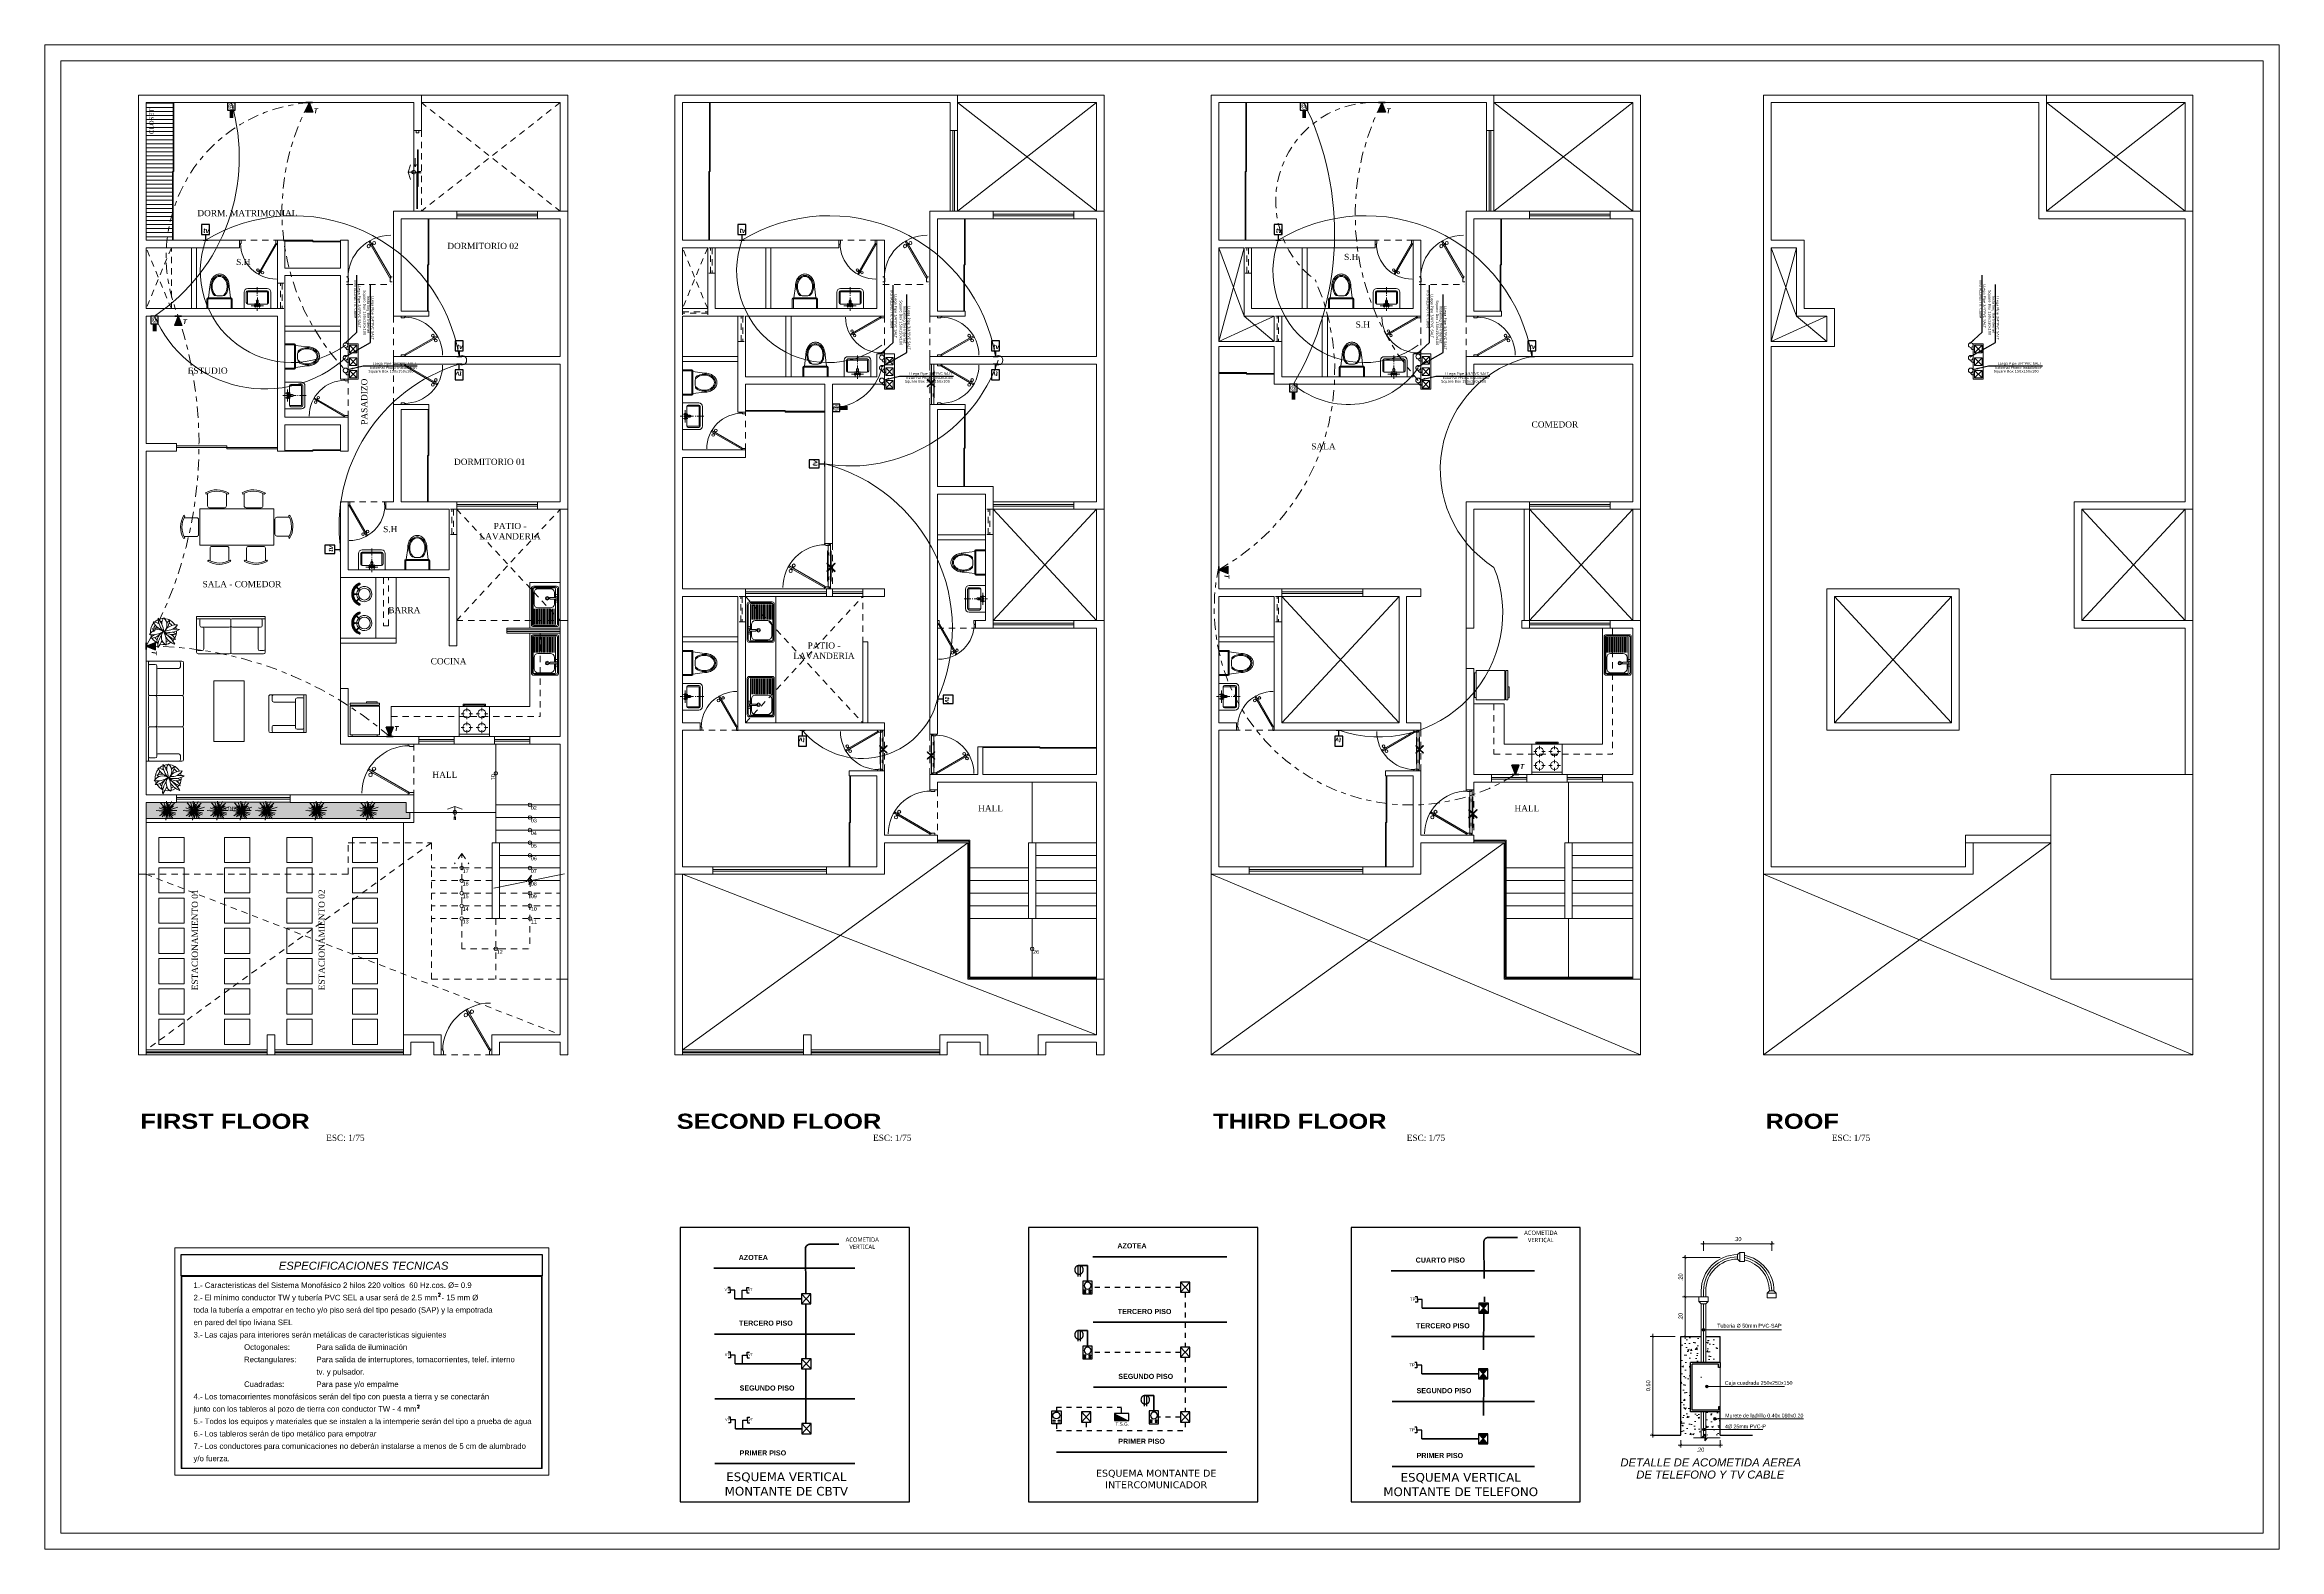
# Model space of a CAD drawing. Header units: millimetres. Extents: x -59 to 123, y 54 to 155.
# Drawn here: x -14.69 to 29.56, y 95.04 to 124.83 of the extents above; entities that cross this region are included whole.
import ezdxf
from ezdxf.enums import TextEntityAlignment as Align

# ---------------------------------------------------------------- set-up
doc = ezdxf.new("R2010")
doc.units = ezdxf.units.MM
for name, pattern in [('ACAD_ISO02W100', [15, 12, -3]), ('ACAD_ISO12W100', [21, 12, -3, 0, -3, 0, -3]), ('ACAD_ISO13W100', [36, 12, -3, 12, -3, 0, -3, 0, -3]), ('ACAD_ISO14W100', [24, 12, -3, 0, -3, 0, -3, 0, -3]), ('BORDERX2', [88.9, 25.4, -12.7, 25.4, -12.7, 0, -12.7]), ('CENTER', [50.8, 31.75, -6.35, 6.35, -6.35]), ('CENTER2', [1.125, 0.75, -0.125, 0.125, -0.125]), ('CONTINUA', [0]), ('DASHED2', [0.375, 0.25, -0.125]), ('HIDDEN2', [0.1875, 0.125, -0.0625]), ('MORSE_D', [31.75, 12.7, -6.35, 0, -6.35, 0, -6.35])]:
    doc.linetypes.add(name, pattern=pattern)
doc.layers.get('0').update_dxf_attribs({"lineweight": 9})
doc.layers.get('Defpoints').update_dxf_attribs({"lineweight": 0})
for name, color, linetype, lineweight in [('0.1', 7, 'Continuous', 13), ('0.2', 7, 'Continuous', 20), ('0.3', 7, 'Continuous', 30), ('APARATOS', 142, 'Continuous', 25), ('arboles', 94, 'Continuous', 9), ('cableado tomacorriente', 2, 'Continuous', 30), ('COTAS', 8, 'Continuous', 5), ('desague', 4, 'Continuous', 60), ('DET-CORTE', 86, 'Continuous', 50), ('ESCALERA', 128, 'Continuous', 9), ('HP-Baranda', 2, 'Continuous', 0), ('HP-Mobiliario', 251, 'Continuous', 0), ('Internet', 150, 'ACAD_ISO13W100', 25), ('mobiliario', 7, 'Continuous', 0), ('MUEBLES', 40, 'Continuous', 20), ('muro', 5, 'Continuous', 70), ('murobajo', 7, 'Continuous', 30), ('MUROS', 7, 'Continuous', 80), ('niveles', 8, 'Continuous', 15), ('pisos', 251, 'Continuous', 0), ('PLANTILLA', 252, 'Continuous', 13), ('PUERTAS', 7, 'Continuous', 9), ('RED INTERCM', 230, 'ACAD_ISO14W100', 40), ('red intercomunicador', 3, 'BORDERX2', 30), ('red tomacorriente', 3, 'CONTINUA', 40), ('REDTELEFONO', 180, 'CENTER2', 40), ('REDTVCABLE', 140, 'TV_LINE', 40), ('SANITARIOS', 7, 'Continuous', 5), ('TEXTO ELECTRICO', 140, 'Continuous', 25), ('texto red', 7, 'Continuous', 9), ('TEXTO1', 7, 'Continuous', 0), ('Tomacorriente', 1, 'ACAD_ISO02W100', 30), ('vegetacion', 95, 'Continuous', 0), ('VENTANA BAJA', 150, 'Continuous', 20), ('VENTANAS', 7, 'Continuous', 0), ('VIDRIO', 7, 'Continuous', 5)]:
    doc.layers.add(name, color=color, linetype=linetype, lineweight=lineweight)
for name, color, linetype in [('04', 3, 'Continuous'), ('A-PROY', 8, 'HIDDEN2'), ('A-TEX 010', 7, 'Continuous'), ('CAJAS', 4, 'Continuous'), ('telefono', 54, 'Continuous'), ('TEXTO', 2, 'Continuous'), ('TEXTO2', 3, 'Continuous'), ('TV', 140, 'ACAD_ISO12W100')]:
    doc.layers.add(name, color=color, linetype=linetype)
doc.styles.add('ARIALB', font='', dxfattribs={"width": 1.2})
doc.styles.add('ARIALNEG', font='arialbd.ttf')
doc.styles.add('BOLD', font='Swis721 Lt BT Light.ttf', dxfattribs={"height": 2})
doc.styles.add('david', font='arialbi.ttf', dxfattribs={"height": 0.05})
doc.styles.add('F-1', font='arial.ttf', dxfattribs={"height": 0.3})
doc.styles.add('LETRA1', font='simplex.shx', dxfattribs={"width": 1.3, "height": 0.08})
doc.styles.add('LUIS', font='arial.ttf')
doc.styles.add('RJocope', font='ariali.ttf', dxfattribs={"height": 0.175})
doc.styles.add('ROMANS', font='ROMANS.SHX', dxfattribs={"width": 1.35, "height": 0.29})
doc.styles.get("Standard").update_dxf_attribs({"font": 'arial.ttf'})
doc.styles.add('style4', font='verdanab.ttf', dxfattribs={"height": 0.1})
doc.styles.add('textcosan', font='verdana.ttf', dxfattribs={"height": 0.1})
doc.styles.get('ARIALB').set_extended_font_data('Arial Black')
doc.linetypes.add('FENCELINE2', pattern='A,6.35,-2.54,[132,ltypeshp.shx,S=2.54,R=0,X=-2.54,Y=0],-2.54,25.4', length=36.83)
doc.linetypes.add('TV', pattern='A,12.7,-5.08,["TV",Standard,S=2.54,R=0,X=-2.54,Y=-1.27],-5.08', length=22.86)
doc.linetypes.add('TV_LINE', pattern='A,12.7,-5.08,["TV",Standard,S=2.54,R=0,X=-2.54,Y=-1.27],-6.35', length=24.13)
doc.dimstyles.new('dimension horizontal', dxfattribs={"dimtxt": 0.08, "dimasz": 0.1, "dimexe": 0.15, "dimexo": 0.3, "dimgap": 0.01, "dimtad": 2, "dimtih": 1, "dimtoh": 1, "dimzin": 1, "dimtxsty": 'style4', "dimblk": 'ARCHTICK', "dimcen": 0.08, "dimadec": 0, "dimazin": 0, "dimtfac": 1, "dimtmove": 0, "dimatfit": 3, "dimfxl": 1, "dimarcsym": 0})
doc.dimstyles.new('luis', dxfattribs={"dimtxt": 0.08, "dimasz": 0.05, "dimexe": 0.05, "dimexo": 0.1, "dimgap": 0.05, "dimtad": 2, "dimzin": 4, "dimdsep": 46, "dimtxsty": 'LUIS', "dimblk": 'ARCHTICK', "dimcen": 2, "dimdle": 0.05, "dimclrd": 256, "dimclre": 256, "dimclrt": 56, "dimaunit": 1, "dimadec": 0, "dimazin": 0, "dimtfac": 1, "dimtix": 1, "dimtmove": 0, "dimatfit": 3, "dimfxl": 1, "dimlwd": -1, "dimlwe": -1, "dimarcsym": 0})

# ---------------------------------------------------------------- blocks, each defined once
blk = doc.blocks.new('A$C64153278')
at = {"layer": 'mobiliario'}
for p, q in [((0.145, 0.113), (0.13, 0.08)), ((0.144, 0.074), (0.159, 0.107)), ((0.177, 0.183), (0.157, 0.139)), ((0.171, 0.132), (0.191, 0.177)), ((0.321, 0.171), (0.337, 0.126)), ((0.352, 0.131), (0.334, 0.177)), ((0.347, 0.1), (0.36, 0.066)), ((0.374, 0.071), (0.361, 0.105)), ((0.474, 0.245), (0.429, 0.265)), ((0.436, 0.279), (0.48, 0.258)), ((0.532, 0.218), (0.499, 0.233)), ((0.506, 0.247), (0.538, 0.232))]:
    blk.add_line(p, q, dxfattribs=at)
blk.add_circle((0.254, 0.373), 0.175, dxfattribs=at)
for centre, radius, start, end in [((0.025, 0.128), 0.025, 43.05842, 223.05842), ((0.262, 0.35), 0.35, 223.05842, 357.65186), ((0.254, 0.373), 0.225, 332.79435, 243.13807), ((0.262, 0.35), 0.3, 223.05842, 357.65186), ((0.136, 0.117), 0.01, 335.30981, 14.25225), ((0.158, 0.123), 0.0125, 116.36737, 194.25225), ((0.148, 0.143), 0.01, 296.36737, 335.30981), ((0.168, 0.102), 0.01, 116.36737, 155.30981), ((0.158, 0.123), 0.0125, 296.36737, 14.25225), ((0.18, 0.128), 0.01, 155.30981, 194.25225), ((0.184, 0.179), 0.00753, 341.9626, 155.10704), ((0.254, 0.373), 0.225, 251.72826, 288.43083), ((0.328, 0.174), 0.00753, 27.00793, 200.15237), ((0.328, 0.123), 0.01, 341.4127, 20.35514), ((0.349, 0.115), 0.0125, 161.4127, 239.29758), ((0.254, 0.373), 0.225, 292.25126, 328.96199), ((0.338, 0.096), 0.01, 20.35514, 59.29758), ((0.361, 0.135), 0.01, 200.35514, 239.29758), ((0.349, 0.115), 0.0125, 341.4127, 59.29758), ((0.371, 0.108), 0.01, 161.4127, 200.35514), ((0.433, 0.272), 0.00753, 65.60324, 238.74768), ((0.47, 0.236), 0.01, 26.45803, 65.40047), ((0.49, 0.246), 0.0125, 206.45803, 284.34291), ((0.484, 0.268), 0.01, 245.40047, 284.34291), ((0.49, 0.246), 0.0125, 26.45803, 104.34291), ((0.495, 0.224), 0.01, 65.40047, 104.34291), ((0.51, 0.256), 0.01, 206.45803, 245.40047), ((0.587, 0.336), 0.025, 357.65186, 177.65186)]:
    blk.add_arc(centre, radius, start, end, dxfattribs=at)
for points in [[(0.026, 0.128), (0.02, 0.117), (0.001, 0.135), (0.008, 0.146)], [(0.02, 0.117), (0.02, 0.103), (0.001, 0.122), (0.001, 0.135)], [(0.02, 0.103), (0.026, 0.092), (0.007, 0.111), (0.001, 0.122)], [(0.037, 0.135), (0.026, 0.128), (0.008, 0.146), (0.019, 0.152)], [(0.049, 0.135), (0.037, 0.135), (0.019, 0.152), (0.032, 0.152)], [(0.046, 0.112), (0.04, 0.1), (0.02, 0.117), (0.026, 0.128)], [(0.04, 0.1), (0.041, 0.086), (0.02, 0.103), (0.02, 0.117)], [(0.041, 0.086), (0.047, 0.074), (0.026, 0.092), (0.02, 0.103)], [(0.056, 0.119), (0.046, 0.112), (0.026, 0.128), (0.037, 0.135)], [(0.06, 0.128), (0.049, 0.135), (0.032, 0.152), (0.043, 0.145)], [(0.067, 0.12), (0.056, 0.119), (0.037, 0.135), (0.049, 0.135)], [(0.067, 0.097), (0.062, 0.084), (0.04, 0.1), (0.046, 0.112)], [(0.062, 0.084), (0.063, 0.07), (0.041, 0.086), (0.04, 0.1)], [(0.063, 0.07), (0.069, 0.058), (0.047, 0.074), (0.041, 0.086)], [(0.076, 0.105), (0.067, 0.097), (0.046, 0.112), (0.056, 0.119)], [(0.078, 0.113), (0.067, 0.12), (0.049, 0.135), (0.06, 0.128)], [(0.087, 0.106), (0.076, 0.105), (0.056, 0.119), (0.067, 0.12)], [(0.089, 0.084), (0.085, 0.071), (0.062, 0.084), (0.067, 0.097)], [(0.085, 0.071), (0.086, 0.056), (0.063, 0.07), (0.062, 0.084)], [(0.086, 0.056), (0.093, 0.044), (0.069, 0.058), (0.063, 0.07)], [(0.097, 0.1), (0.087, 0.106), (0.067, 0.12), (0.078, 0.113)], [(0.097, 0.092), (0.089, 0.084), (0.067, 0.097), (0.076, 0.105)], [(0.107, 0.094), (0.097, 0.092), (0.076, 0.105), (0.087, 0.106)], [(0.112, 0.073), (0.109, 0.059), (0.085, 0.071), (0.089, 0.084)], [(0.109, 0.059), (0.111, 0.044), (0.086, 0.056), (0.085, 0.071)], [(0.111, 0.044), (0.117, 0.031), (0.093, 0.044), (0.086, 0.056)], [(0.117, 0.087), (0.107, 0.094), (0.087, 0.106), (0.097, 0.1)], [(0.119, 0.082), (0.112, 0.073), (0.089, 0.084), (0.097, 0.092)], [(0.129, 0.083), (0.119, 0.082), (0.097, 0.092), (0.107, 0.094)], [(0.138, 0.077), (0.129, 0.083), (0.107, 0.094), (0.117, 0.087)], [(0.136, 0.063), (0.134, 0.049), (0.109, 0.059), (0.112, 0.073)], [(0.134, 0.049), (0.136, 0.034), (0.111, 0.044), (0.109, 0.059)], [(0.136, 0.034), (0.143, 0.021), (0.117, 0.031), (0.111, 0.044)], [(0.142, 0.072), (0.136, 0.063), (0.112, 0.073), (0.119, 0.082)], [(0.151, 0.074), (0.142, 0.072), (0.119, 0.082), (0.129, 0.083)], [(0.16, 0.068), (0.151, 0.074), (0.129, 0.083), (0.138, 0.077)], [(0.161, 0.056), (0.159, 0.041), (0.134, 0.049), (0.136, 0.063)], [(0.159, 0.041), (0.162, 0.026), (0.136, 0.034), (0.134, 0.049)], [(0.166, 0.065), (0.161, 0.056), (0.136, 0.063), (0.142, 0.072)], [(0.162, 0.026), (0.169, 0.013), (0.143, 0.021), (0.136, 0.034)], [(0.174, 0.067), (0.166, 0.065), (0.142, 0.072), (0.151, 0.074)], [(0.182, 0.061), (0.174, 0.067), (0.151, 0.074), (0.16, 0.068)], [(0.186, 0.05), (0.186, 0.036), (0.159, 0.041), (0.161, 0.056)], [(0.186, 0.036), (0.189, 0.019), (0.162, 0.026), (0.159, 0.041)], [(0.191, 0.06), (0.186, 0.05), (0.161, 0.056), (0.166, 0.065)], [(0.189, 0.019), (0.195, 0.006), (0.169, 0.013), (0.162, 0.026)], [(0.197, 0.062), (0.191, 0.06), (0.166, 0.065), (0.174, 0.067)], [(0.205, 0.055), (0.197, 0.062), (0.174, 0.067), (0.182, 0.061)], [(0.215, 0.056), (0.212, 0.047), (0.186, 0.05), (0.191, 0.06)], [(0.212, 0.047), (0.212, 0.032), (0.186, 0.036), (0.186, 0.05)], [(0.212, 0.032), (0.216, 0.015), (0.189, 0.019), (0.186, 0.036)], [(0.216, 0.015), (0.222, 0.002), (0.195, 0.006), (0.189, 0.019)], [(0.221, 0.058), (0.215, 0.056), (0.191, 0.06), (0.197, 0.062)], [(0.228, 0.052), (0.221, 0.058), (0.197, 0.062), (0.205, 0.055)], [(0.241, 0.055), (0.238, 0.045), (0.212, 0.047), (0.215, 0.056)], [(0.238, 0.045), (0.239, 0.03), (0.212, 0.032), (0.212, 0.047)], [(0.239, 0.03), (0.244, 0.014), (0.216, 0.015), (0.212, 0.032)], [(0.245, 0.056), (0.241, 0.055), (0.215, 0.056), (0.221, 0.058)], [(0.244, 0.014), (0.25, 0), (0.222, 0.002), (0.216, 0.015)], [(0.252, 0.05), (0.245, 0.056), (0.221, 0.058), (0.228, 0.052)], [(0.266, 0.055), (0.265, 0.045), (0.238, 0.045), (0.241, 0.055)], [(0.265, 0.045), (0.267, 0.03), (0.239, 0.03), (0.238, 0.045)], [(0.267, 0.03), (0.271, 0.014), (0.244, 0.014), (0.239, 0.03)], [(0.27, 0.057), (0.266, 0.055), (0.241, 0.055), (0.245, 0.056)], [(0.271, 0.014), (0.277, 0), (0.25, 0), (0.244, 0.014)], [(0.275, 0.05), (0.27, 0.057), (0.245, 0.056), (0.252, 0.05)], [(0.291, 0.057), (0.291, 0.048), (0.265, 0.045), (0.266, 0.055)], [(0.291, 0.048), (0.294, 0.033), (0.267, 0.03), (0.265, 0.045)], [(0.294, 0.059), (0.291, 0.057), (0.266, 0.055), (0.27, 0.057)], [(0.294, 0.033), (0.299, 0.016), (0.271, 0.014), (0.267, 0.03)], [(0.298, 0.052), (0.294, 0.059), (0.27, 0.057), (0.275, 0.05)], [(0.299, 0.016), (0.304, 0.002), (0.277, 0), (0.271, 0.014)], [(0.317, 0.063), (0.316, 0.061), (0.291, 0.057), (0.294, 0.059)], [(0.316, 0.061), (0.317, 0.052), (0.291, 0.048), (0.291, 0.057)], [(0.317, 0.052), (0.32, 0.037), (0.294, 0.033), (0.291, 0.048)], [(0.322, 0.056), (0.317, 0.063), (0.294, 0.059), (0.298, 0.052)], [(0.32, 0.037), (0.326, 0.021), (0.299, 0.016), (0.294, 0.033)], [(0.326, 0.021), (0.332, 0.007), (0.304, 0.002), (0.299, 0.016)], [(0.341, 0.068), (0.34, 0.067), (0.316, 0.061), (0.317, 0.063)], [(0.34, 0.067), (0.342, 0.058), (0.317, 0.052), (0.316, 0.061)], [(0.344, 0.061), (0.341, 0.068), (0.317, 0.063), (0.322, 0.056)], [(0.342, 0.058), (0.347, 0.044), (0.32, 0.037), (0.317, 0.052)], [(0.347, 0.044), (0.353, 0.027), (0.326, 0.021), (0.32, 0.037)], [(0.353, 0.027), (0.358, 0.013), (0.332, 0.007), (0.326, 0.021)], [(0.364, 0.076), (0.364, 0.075), (0.34, 0.067), (0.341, 0.068)], [(0.364, 0.075), (0.367, 0.067), (0.342, 0.058), (0.34, 0.067)], [(0.367, 0.069), (0.364, 0.076), (0.341, 0.068), (0.344, 0.061)], [(0.367, 0.067), (0.373, 0.052), (0.347, 0.044), (0.342, 0.058)], [(0.373, 0.052), (0.379, 0.036), (0.353, 0.027), (0.347, 0.044)], [(0.379, 0.036), (0.384, 0.022), (0.358, 0.013), (0.353, 0.027)], [(0.388, 0.078), (0.386, 0.085), (0.364, 0.076), (0.367, 0.069)], [(0.386, 0.085), (0.388, 0.085), (0.364, 0.075), (0.364, 0.076)], [(0.388, 0.085), (0.392, 0.077), (0.367, 0.067), (0.364, 0.075)], [(0.392, 0.077), (0.398, 0.063), (0.373, 0.052), (0.367, 0.067)], [(0.398, 0.063), (0.404, 0.046), (0.379, 0.036), (0.373, 0.052)], [(0.404, 0.046), (0.409, 0.032), (0.384, 0.022), (0.379, 0.036)], [(0.409, 0.088), (0.408, 0.096), (0.386, 0.085), (0.388, 0.078)], [(0.408, 0.096), (0.41, 0.096), (0.388, 0.085), (0.386, 0.085)], [(0.41, 0.096), (0.415, 0.089), (0.392, 0.077), (0.388, 0.085)], [(0.415, 0.089), (0.422, 0.075), (0.398, 0.063), (0.392, 0.077)], [(0.422, 0.075), (0.429, 0.059), (0.404, 0.046), (0.398, 0.063)], [(0.429, 0.059), (0.434, 0.045), (0.409, 0.032), (0.404, 0.046)], [(0.429, 0.101), (0.429, 0.109), (0.408, 0.096), (0.409, 0.088)], [(0.429, 0.109), (0.432, 0.109), (0.41, 0.096), (0.408, 0.096)], [(0.432, 0.109), (0.438, 0.102), (0.415, 0.089), (0.41, 0.096)], [(0.438, 0.102), (0.446, 0.089), (0.422, 0.075), (0.415, 0.089)], [(0.446, 0.089), (0.453, 0.073), (0.429, 0.059), (0.422, 0.075)], [(0.448, 0.123), (0.452, 0.124), (0.432, 0.109), (0.429, 0.109)], [(0.448, 0.114), (0.448, 0.123), (0.429, 0.109), (0.429, 0.101)], [(0.453, 0.073), (0.457, 0.059), (0.434, 0.045), (0.429, 0.059)], [(0.452, 0.124), (0.459, 0.118), (0.438, 0.102), (0.432, 0.109)], [(0.459, 0.118), (0.468, 0.105), (0.446, 0.089), (0.438, 0.102)], [(0.468, 0.105), (0.475, 0.089), (0.453, 0.073), (0.446, 0.089)], [(0.467, 0.139), (0.472, 0.14), (0.452, 0.124), (0.448, 0.123)], [(0.466, 0.13), (0.467, 0.139), (0.448, 0.123), (0.448, 0.114)], [(0.472, 0.14), (0.48, 0.135), (0.459, 0.118), (0.452, 0.124)], [(0.475, 0.089), (0.479, 0.075), (0.457, 0.059), (0.453, 0.073)], [(0.48, 0.135), (0.488, 0.122), (0.468, 0.105), (0.459, 0.118)], [(0.483, 0.146), (0.484, 0.156), (0.467, 0.139), (0.466, 0.13)], [(0.484, 0.156), (0.49, 0.158), (0.472, 0.14), (0.467, 0.139)], [(0.488, 0.122), (0.496, 0.107), (0.475, 0.089), (0.468, 0.105)], [(0.49, 0.158), (0.498, 0.153), (0.48, 0.135), (0.472, 0.14)], [(0.496, 0.107), (0.5, 0.093), (0.479, 0.075), (0.475, 0.089)], [(0.498, 0.153), (0.508, 0.141), (0.488, 0.122), (0.48, 0.135)], [(0.498, 0.164), (0.5, 0.174), (0.484, 0.156), (0.483, 0.146)], [(0.5, 0.174), (0.506, 0.177), (0.49, 0.158), (0.484, 0.156)], [(0.508, 0.141), (0.516, 0.127), (0.496, 0.107), (0.488, 0.122)], [(0.506, 0.177), (0.516, 0.172), (0.498, 0.153), (0.49, 0.158)], [(0.516, 0.127), (0.52, 0.112), (0.5, 0.093), (0.496, 0.107)], [(0.512, 0.183), (0.514, 0.193), (0.5, 0.174), (0.498, 0.164)], [(0.516, 0.172), (0.526, 0.162), (0.508, 0.141), (0.498, 0.153)], [(0.514, 0.193), (0.521, 0.197), (0.506, 0.177), (0.5, 0.174)], [(0.521, 0.197), (0.531, 0.193), (0.516, 0.172), (0.506, 0.177)], [(0.526, 0.162), (0.534, 0.147), (0.516, 0.127), (0.508, 0.141)], [(0.524, 0.203), (0.527, 0.213), (0.514, 0.193), (0.512, 0.183)], [(0.527, 0.213), (0.534, 0.218), (0.521, 0.197), (0.514, 0.193)], [(0.531, 0.193), (0.542, 0.183), (0.526, 0.162), (0.516, 0.172)], [(0.534, 0.147), (0.537, 0.133), (0.52, 0.112), (0.516, 0.127)], [(0.534, 0.218), (0.545, 0.215), (0.531, 0.193), (0.521, 0.197)], [(0.535, 0.224), (0.538, 0.235), (0.527, 0.213), (0.524, 0.203)], [(0.542, 0.183), (0.55, 0.169), (0.534, 0.147), (0.526, 0.162)], [(0.538, 0.235), (0.546, 0.24), (0.534, 0.218), (0.527, 0.213)], [(0.545, 0.215), (0.556, 0.206), (0.542, 0.183), (0.531, 0.193)], [(0.546, 0.24), (0.557, 0.238), (0.545, 0.215), (0.534, 0.218)], [(0.55, 0.169), (0.553, 0.155), (0.537, 0.133), (0.534, 0.147)], [(0.544, 0.246), (0.547, 0.257), (0.538, 0.235), (0.535, 0.224)], [(0.547, 0.257), (0.556, 0.263), (0.546, 0.24), (0.538, 0.235)], [(0.556, 0.206), (0.564, 0.193), (0.55, 0.169), (0.542, 0.183)], [(0.551, 0.268), (0.555, 0.279), (0.547, 0.257), (0.544, 0.246)], [(0.557, 0.238), (0.569, 0.23), (0.556, 0.206), (0.545, 0.215)], [(0.556, 0.263), (0.567, 0.262), (0.557, 0.238), (0.546, 0.24)], [(0.555, 0.279), (0.564, 0.286), (0.556, 0.263), (0.547, 0.257)], [(0.564, 0.193), (0.568, 0.179), (0.553, 0.155), (0.55, 0.169)], [(0.557, 0.291), (0.56, 0.303), (0.555, 0.279), (0.551, 0.268)], [(0.56, 0.303), (0.57, 0.31), (0.564, 0.286), (0.555, 0.279)], [(0.564, 0.286), (0.576, 0.286), (0.567, 0.262), (0.556, 0.263)], [(0.569, 0.23), (0.577, 0.217), (0.564, 0.193), (0.556, 0.206)], [(0.56, 0.314), (0.564, 0.326), (0.56, 0.303), (0.557, 0.291)], [(0.567, 0.262), (0.579, 0.254), (0.569, 0.23), (0.557, 0.238)], [(0.562, 0.337), (0.566, 0.35), (0.564, 0.326), (0.56, 0.314)], [(0.564, 0.326), (0.574, 0.334), (0.57, 0.31), (0.56, 0.303)], [(0.566, 0.35), (0.576, 0.359), (0.574, 0.334), (0.564, 0.326)], [(0.57, 0.31), (0.582, 0.311), (0.576, 0.286), (0.564, 0.286)], [(0.577, 0.217), (0.58, 0.203), (0.568, 0.179), (0.564, 0.193)], [(0.576, 0.286), (0.588, 0.279), (0.579, 0.254), (0.567, 0.262)], [(0.579, 0.254), (0.588, 0.242), (0.577, 0.217), (0.569, 0.23)], [(0.574, 0.334), (0.586, 0.336), (0.582, 0.311), (0.57, 0.31)], [(0.576, 0.359), (0.588, 0.361), (0.586, 0.336), (0.574, 0.334)], [(0.582, 0.311), (0.594, 0.305), (0.588, 0.279), (0.576, 0.286)], [(0.588, 0.242), (0.591, 0.228), (0.58, 0.203), (0.577, 0.217)], [(0.588, 0.279), (0.596, 0.268), (0.588, 0.242), (0.579, 0.254)], [(0.586, 0.336), (0.598, 0.331), (0.594, 0.305), (0.582, 0.311)], [(0.588, 0.361), (0.601, 0.358), (0.598, 0.331), (0.586, 0.336)], [(0.594, 0.305), (0.603, 0.294), (0.596, 0.268), (0.588, 0.279)], [(0.596, 0.268), (0.599, 0.254), (0.591, 0.228), (0.588, 0.242)], [(0.598, 0.331), (0.607, 0.321), (0.603, 0.294), (0.594, 0.305)], [(0.603, 0.294), (0.606, 0.281), (0.599, 0.254), (0.596, 0.268)], [(0.601, 0.358), (0.609, 0.348), (0.607, 0.321), (0.598, 0.331)], [(0.607, 0.321), (0.61, 0.308), (0.606, 0.281), (0.603, 0.294)], [(0.609, 0.348), (0.612, 0.335), (0.61, 0.308), (0.607, 0.321)]]:
    blk.add_3dface(points, dxfattribs=at)
blk = doc.blocks.new('lavo')
for p, q in [((734.652, 78.217), (734.652, 77.495)), ((734.652, 78.217), (734.652, 77.495)), ((734.672, 78.198), (734.672, 77.515)), ((734.672, 78.198), (734.672, 77.515)), ((734.691, 78.256), (735.15, 78.256)), ((734.691, 78.256), (735.15, 78.256)), ((734.711, 78.237), (735.13, 78.237)), ((734.711, 78.237), (735.13, 78.237)), ((734.716, 78.206), (734.716, 77.71)), ((734.716, 78.206), (734.716, 77.71)), ((734.735, 78.225), (735.138, 78.225)), ((734.735, 78.225), (735.138, 78.225)), ((734.741, 78.206), (734.741, 77.905)), ((734.741, 78.206), (734.741, 77.905)), ((734.764, 78.206), (734.764, 77.905)), ((734.764, 78.206), (734.764, 77.905)), ((734.788, 78.206), (734.788, 77.905)), ((734.788, 78.206), (734.788, 77.905)), ((734.811, 78.206), (734.811, 77.905)), ((734.811, 78.206), (734.811, 77.905)), ((735.06, 77.886), (734.813, 77.886)), ((735.06, 77.886), (734.813, 77.886)), ((734.834, 78.206), (734.834, 77.905)), ((734.834, 78.206), (734.834, 77.905)), ((734.858, 78.206), (734.858, 77.905)), ((734.858, 78.206), (734.858, 77.905)), ((734.881, 78.206), (734.881, 77.905)), ((734.881, 78.206), (734.881, 77.905)), ((734.905, 78.206), (734.905, 77.905)), ((734.905, 78.206), (734.905, 77.905)), ((734.928, 78.206), (734.928, 77.905)), ((734.928, 78.206), (734.928, 77.905)), ((734.951, 78.206), (734.951, 77.905)), ((734.951, 78.206), (734.951, 77.905)), ((734.975, 78.206), (734.975, 77.905)), ((734.975, 78.206), (734.975, 77.905)), ((734.998, 78.206), (734.998, 77.905)), ((734.998, 78.206), (734.998, 77.905)), ((735.021, 78.206), (735.021, 77.905)), ((735.021, 78.206), (735.021, 77.905)), ((735.045, 78.206), (735.045, 77.905)), ((735.045, 78.206), (735.045, 77.905)), ((735.068, 78.206), (735.068, 77.905)), ((735.068, 78.206), (735.068, 77.905)), ((735.091, 78.206), (735.091, 77.905)), ((735.091, 78.206), (735.091, 77.905)), ((735.115, 78.206), (735.115, 77.905)), ((735.115, 78.206), (735.115, 77.905)), ((735.138, 78.206), (735.138, 77.905)), ((735.138, 78.206), (735.138, 77.905)), ((735.158, 78.206), (735.158, 77.507)), ((735.158, 78.206), (735.158, 77.507)), ((735.169, 78.198), (735.169, 77.515)), ((735.169, 78.198), (735.169, 77.515)), ((735.189, 78.217), (735.189, 77.495)), ((735.189, 78.217), (735.189, 77.495)), ((734.691, 77.456), (735.15, 77.456)), ((734.691, 77.456), (735.15, 77.456)), ((734.697, 77.702), (734.697, 77.688)), ((734.697, 77.702), (734.697, 77.688)), ((734.821, 77.71), (734.705, 77.71)), ((734.821, 77.71), (734.705, 77.71)), ((734.705, 77.68), (734.821, 77.68)), ((734.705, 77.68), (734.821, 77.68)), ((734.711, 77.476), (735.13, 77.476)), ((734.711, 77.476), (735.13, 77.476)), ((734.716, 77.68), (734.716, 77.507)), ((734.716, 77.68), (734.716, 77.507)), ((734.735, 77.808), (734.735, 77.71)), ((734.735, 77.808), (734.735, 77.71)), ((734.735, 77.68), (734.735, 77.582)), ((734.735, 77.68), (734.735, 77.582)), ((734.735, 77.488), (735.138, 77.488)), ((734.735, 77.488), (735.138, 77.488)), ((735.06, 77.504), (734.813, 77.504)), ((735.06, 77.504), (734.813, 77.504)), ((734.829, 77.688), (734.829, 77.702)), ((734.829, 77.688), (734.829, 77.702)), ((735.138, 77.808), (735.138, 77.582)), ((735.138, 77.808), (735.138, 77.582))]:
    blk.add_line(p, q)
for centre, radius in [((734.694, 77.749), 0.0202), ((734.694, 77.749), 0.0202), ((734.694, 77.64), 0.0202), ((734.694, 77.64), 0.0202), ((734.878, 77.695), 0.0361), ((734.878, 77.695), 0.0361), ((734.878, 77.695), 0.0205), ((734.878, 77.695), 0.0205)]:
    blk.add_circle(centre, radius)
for centre, radius, start, end in [((734.691, 78.217), 0.0389, 90, 180), ((734.691, 78.217), 0.0389, 90, 180), ((734.711, 78.198), 0.0389, 90, 180), ((734.711, 78.198), 0.0389, 90, 180), ((734.735, 78.206), 0.0195, 90, 180), ((734.735, 78.206), 0.0195, 90, 180), ((734.813, 77.808), 0.0779, 90, 180), ((734.813, 77.808), 0.0779, 90, 180), ((735.06, 77.808), 0.0779, 0, 90), ((735.06, 77.808), 0.0779, 0, 90), ((735.13, 78.198), 0.0389, 0, 90), ((735.13, 78.198), 0.0389, 0, 90), ((735.138, 78.206), 0.0195, 0, 90), ((735.138, 78.206), 0.0195, 0, 90), ((735.15, 78.217), 0.0389, 0, 90), ((735.15, 78.217), 0.0389, 0, 90), ((734.691, 77.495), 0.0389, 180, 270), ((734.691, 77.495), 0.0389, 180, 270), ((734.711, 77.515), 0.0389, 180, 270), ((734.711, 77.515), 0.0389, 180, 270), ((734.705, 77.702), 0.00779, 90, 180), ((734.705, 77.702), 0.00779, 90, 180), ((734.705, 77.688), 0.00779, 180, 270), ((734.705, 77.688), 0.00779, 180, 270), ((734.735, 77.507), 0.0195, 180, 270), ((734.735, 77.507), 0.0195, 180, 270), ((734.813, 77.582), 0.0779, 180, 270), ((734.813, 77.582), 0.0779, 180, 270), ((734.821, 77.702), 0.00779, 0, 90), ((734.821, 77.702), 0.00779, 0, 90), ((734.821, 77.688), 0.00779, 270, 360), ((734.821, 77.688), 0.00779, 270, 360), ((735.06, 77.582), 0.0779, 270, 0), ((735.06, 77.582), 0.0779, 270, 0), ((735.13, 77.515), 0.0389, 270, 0), ((735.13, 77.515), 0.0389, 270, 0), ((735.138, 77.507), 0.0195, 270, 0), ((735.138, 77.507), 0.0195, 270, 0), ((735.15, 77.495), 0.0389, 270, 0), ((735.15, 77.495), 0.0389, 270, 0)]:
    blk.add_arc(centre, radius, start, end)
blk = doc.blocks.new('COC')
for p, q in [((602.899, 76.322), (603.499, 76.322)), ((602.899, 76.322), (602.899, 75.722)), ((602.934, 76.176), (603.001, 76.176)), ((602.979, 76.362), (603.419, 76.362)), ((602.979, 76.362), (602.979, 76.322)), ((602.999, 76.342), (603.399, 76.342)), ((602.999, 76.342), (602.999, 76.322)), ((603.05, 76.225), (603.05, 76.291)), ((603.05, 76.069), (603.05, 76.127)), ((603.099, 76.176), (603.164, 76.176)), ((603.234, 76.176), (603.3, 76.176)), ((603.349, 76.225), (603.349, 76.291)), ((603.349, 76.069), (603.349, 76.127)), ((603.398, 76.176), (603.463, 76.176)), ((603.399, 76.342), (603.399, 76.322)), ((603.419, 76.362), (603.419, 76.322)), ((603.499, 76.322), (603.499, 75.722)), ((603.499, 75.772), (602.899, 75.772)), ((603.499, 75.722), (602.899, 75.722)), ((602.934, 75.901), (603.001, 75.901)), ((603.05, 75.95), (603.05, 76.016)), ((603.05, 75.794), (603.05, 75.852)), ((603.099, 75.901), (603.164, 75.901)), ((603.234, 75.901), (603.3, 75.901)), ((603.349, 75.95), (603.349, 76.016)), ((603.349, 75.794), (603.349, 75.852)), ((603.398, 75.901), (603.463, 75.901))]:
    blk.add_line(p, q)
for centre in [(603.05, 76.176), (603.349, 76.176), (603.05, 75.901), (603.349, 75.901)]:
    blk.add_circle(centre, 0.0812)
blk = doc.blocks.new('REFRI')
at = {"layer": 'MUEBLES', "color": 250, "lineweight": 0, "ltscale": 0.25}
for p, q in [((0, 0.254), (0, -0.254)), ((0.04, 0.254), (0, 0.254)), ((0.04, 0.298), (0.04, -0.302)), ((0.625, 0.298), (0.04, 0.298)), ((0.625, -0.302), (0.625, 0.298)), ((0.647, 0.277), (0.625, 0.277)), ((0.647, -0.302), (0.647, 0.298)), ((0.685, 0.298), (0.647, 0.298)), ((0.685, 0.298), (0.685, -0.302)), ((0.685, -0.302), (0.685, 0.298)), ((0, -0.254), (0.04, -0.254)), ((0.04, -0.302), (0.625, -0.302)), ((0.647, -0.28), (0.625, -0.28)), ((0.647, -0.302), (0.685, -0.302)), ((0.711, -0.034), (0.685, -0.034)), ((0.711, -0.256), (0.685, -0.256)), ((0.711, -0.256), (0.711, -0.034))]:
    blk.add_line(p, q, dxfattribs=at)
blk = doc.blocks.new('A$C16406C30')
at = {"layer": 'HP-Mobiliario'}
for p, q in [((0.189, 0.5), (0, 0.5)), ((0.179, 0.48), (0, 0.48)), ((0.203, 0.494), (0.186, 0.477)), ((0.189, 0.03), (0.189, 0.47)), ((0.209, 0.02), (0.209, 0.48)), ((0.209, 0.468), (0.434, 0.44)), ((0, 0.02), (0.179, 0.02)), ((0, 0), (0.189, 0)), ((0.203, 0.006), (0.186, 0.023)), ((0.209, 0.032), (0.434, 0.06)), ((0.249, 0.194), (0.249, 0.306)), ((0.259, 0.322), (0.259, 0.353)), ((0.259, 0.147), (0.259, 0.178))]:
    blk.add_line(p, q, dxfattribs=at)
for points in [[(0.249, 0.306, -0.100268), (0.29, 0.354, -0.08725), (0.353, 0.387, -0.077598), (0.434, 0.4, -0.077598), (0.514, 0.387, -0.08725), (0.577, 0.354, -0.105601), (0.62, 0.303, -0.12364), (0.634, 0.25, -0.12364), (0.62, 0.197, -0.105601), (0.577, 0.146, -0.08725), (0.514, 0.113, -0.077598), (0.434, 0.1, -0.077598)], [(0.434, 0.1, -0.077598), (0.353, 0.113, -0.08725), (0.29, 0.146, -0.100268), (0.249, 0.194, -0.12364)], [(0.259, 0.353, -0.0362), (0.278, 0.37, -0.08725), (0.347, 0.406, -0.077598), (0.434, 0.42, -0.077598), (0.52, 0.406, -0.08725), (0.589, 0.37, -0.105601), (0.638, 0.313, -0.12364), (0.654, 0.25, -0.12364), (0.638, 0.187, -0.105601), (0.589, 0.13, -0.08725), (0.52, 0.094, -0.077598), (0.434, 0.08, -0.077598)], [(0.434, 0.08, -0.077598), (0.347, 0.094, -0.08725), (0.278, 0.13, -0.0362), (0.259, 0.147, -0.12364)], [(0.434, 0.44, -0.076393), (0.532, 0.425, -0.086437), (0.61, 0.384, -0.105872), (0.666, 0.32, -0.125404), (0.684, 0.25, -0.125404), (0.666, 0.18, -0.105872), (0.61, 0.116, -0.086437), (0.532, 0.075, -0.076393), (0.434, 0.06, -0.076393)]]:
    blk.add_lwpolyline(points, format="xyb", dxfattribs=at)
for centre, radius, start, end in [((0.179, 0.47), 0.01, 0, 90), ((0.189, 0.48), 0.02, 0, 90), ((0.179, 0.03), 0.01, 270, 0), ((0.189, 0.02), 0.02, 270, 0)]:
    blk.add_arc(centre, radius, start, end, dxfattribs=at)
blk = doc.blocks.new('A$C45F17A5E')
at = {"color": 250, "lineweight": 0}
for p, q in [((0.13, 0.259), (0.13, 0.203)), ((0.144, 0.229), (0.144, 0)), ((0.158, 0.259), (0.158, 0.203))]:
    blk.add_line(p, q, dxfattribs=at)
blk.add_lwpolyline([(0.288, 0.052), (0.144, 0), (0, 0.052)], dxfattribs=at)
blk.add_circle((0.144, 0.114), 0.0379, dxfattribs=at)
blk = doc.blocks.new('rf67')
at = {"layer": 'PUERTAS', "ltscale": 0.01}
for p, q in [((2984.409, 394.824), (2984.426, 394.825)), ((2984.41, 394.8), (2984.427, 394.801)), ((2984.425, 394.83), (2984.431, 394.83)), ((2984.427, 394.796), (2984.425, 394.83)), ((2984.427, 394.796), (2984.433, 394.796)), ((2984.462, 394.831), (2984.457, 394.831)), ((2984.464, 394.797), (2984.458, 394.797)), ((2984.464, 394.797), (2984.462, 394.831)), ((2984.479, 394.827), (2984.463, 394.826)), ((2984.48, 394.803), (2984.464, 394.802))]:
    blk.add_line(p, q, dxfattribs=at)
at = {"layer": 'PUERTAS', "ltscale": 0.075}
for p, q in [((2984.454, 394.896), (2984.429, 394.895)), ((2984.458, 394.069), (2984.429, 394.895)), ((2984.483, 394.07), (2984.454, 394.896)), ((2983.664, 394.391), (2983.698, 394.374)), ((2983.733, 394.439), (2983.698, 394.374)), ((2983.711, 394.48), (2983.733, 394.468)), ((2983.733, 394.468), (2983.722, 394.445)), ((2983.722, 394.445), (2983.733, 394.439)), ((2984.46, 394.053), (2984.425, 393.987)), ((2984.459, 393.969), (2984.425, 393.987)), ((2984.483, 394.07), (2984.458, 394.069)), ((2984.472, 394.047), (2984.46, 394.053)), ((2984.483, 394.07), (2984.472, 394.047)), ((2984.506, 394.058), (2984.483, 394.07))]:
    blk.add_line(p, q, dxfattribs=at)
at = {"layer": 'PUERTAS', "ltscale": 0.01}
for centre in [(2984.382, 394.812), (2984.507, 394.816)]:
    blk.add_circle(centre, 0.0302, dxfattribs=at)
blk.add_arc((2984.471, 394.048), 0.848, 61.9779, 152.0448, dxfattribs=at)
blk = doc.blocks.new('A$C553331B4')
at = {"layer": 'pisos'}
for points in [[(0, 4.1), (0.5, 4.1), (0.5, 3.6), (0, 3.6)], [(1.8, 4.1), (1.3, 4.1), (1.3, 3.6), (1.8, 3.6)], [(0, 3.5), (0.5, 3.5), (0.5, 3), (0, 3)], [(1.8, 3.5), (1.3, 3.5), (1.3, 3), (1.8, 3)], [(0, 2.9), (0.5, 2.9), (0.5, 2.4), (0, 2.4)], [(1.8, 2.9), (1.3, 2.9), (1.3, 2.4), (1.8, 2.4)], [(0, 2.3), (0.5, 2.3), (0.5, 1.8), (0, 1.8)], [(1.8, 2.3), (1.3, 2.3), (1.3, 1.8), (1.8, 1.8)], [(0, 1.7), (0.5, 1.7), (0.5, 1.2), (0, 1.2)], [(1.8, 1.7), (1.3, 1.7), (1.3, 1.2), (1.8, 1.2)], [(0, 1.1), (0.5, 1.1), (0.5, 0.6), (0, 0.6)], [(1.8, 1.1), (1.3, 1.1), (1.3, 0.6), (1.8, 0.6)], [(0, 0.5), (0.5, 0.5), (0.5, 0), (0, 0)], [(1.8, 0.5), (1.3, 0.5), (1.3, 0), (1.8, 0)]]:
    blk.add_lwpolyline(points, close=True, dxfattribs=at)
blk = doc.blocks.new('DWW')
at = {"layer": 'arboles', "color": 251}
for p, q in [((303.82, 165.03), (303.512, 165.036)), ((303.512, 165.036), (303.756, 165.015)), ((303.566, 165.072), (303.566, 165.072)), ((303.82, 165.03), (303.596, 165.113)), ((303.596, 165.113), (303.772, 165.041)), ((303.82, 165.03), (303.604, 164.887)), ((303.782, 164.998), (303.604, 164.887)), ((303.604, 164.887), (303.604, 164.887)), ((303.82, 165.03), (303.629, 165.257)), ((303.629, 165.257), (303.77, 165.098)), ((303.653, 164.967), (303.785, 165.033)), ((303.82, 165.03), (303.653, 164.967)), ((303.82, 165.03), (303.668, 165.141)), ((303.668, 165.141), (303.788, 165.068)), ((303.679, 165.147), (303.679, 165.147)), ((303.82, 165.03), (303.679, 164.86)), ((303.679, 164.86), (303.782, 164.998)), ((303.69, 165.128), (303.69, 165.128)), ((303.82, 165.03), (303.729, 165.27)), ((303.729, 165.27), (303.815, 165.052)), ((303.82, 165.03), (303.741, 165.17)), ((303.741, 165.17), (303.77, 165.098)), ((303.82, 165.03), (303.744, 164.875)), ((303.744, 164.875), (303.809, 164.982)), ((303.82, 165.03), (303.783, 164.76)), ((303.783, 164.76), (303.822, 164.974)), ((303.812, 165.133), (303.805, 165.302)), ((303.841, 165.274), (303.813, 165.108)), ((303.82, 165.03), (303.949, 165.3)), ((303.82, 165.03), (303.841, 165.274)), ((303.82, 165.03), (304.028, 165.251)), ((303.82, 165.03), (303.865, 165.223)), ((303.82, 165.03), (304.001, 165.176)), ((303.82, 165.03), (304.124, 165.137)), ((303.82, 165.03), (304.102, 165.041)), ((303.82, 165.03), (304.074, 164.966)), ((303.82, 165.03), (303.99, 164.798)), ((303.82, 165.03), (304.063, 164.918)), ((303.82, 165.03), (303.99, 164.889)), ((303.82, 165.03), (303.837, 164.818)), ((303.82, 165.03), (303.92, 164.804)), ((303.837, 164.818), (303.83, 164.987)), ((303.865, 165.223), (303.836, 165.057)), ((304.063, 164.918), (303.847, 165.014)), ((303.99, 164.889), (303.852, 164.992)), ((303.949, 165.3), (303.853, 165.084)), ((303.853, 165.084), (304.028, 165.251)), ((304.074, 164.966), (303.855, 165.027)), ((303.99, 164.798), (303.857, 164.971)), ((303.857, 164.971), (303.92, 164.804)), ((304.102, 165.041), (303.863, 165.041)), ((303.873, 165.151), (303.873, 165.151)), ((304.001, 165.176), (303.879, 165.059)), ((304.124, 165.137), (303.879, 165.059)), ((303.898, 164.836), (303.898, 164.836)), ((303.987, 165.227), (303.987, 165.227)), ((303.997, 165.207), (303.997, 165.207)), ((304.012, 164.912), (304.012, 164.912)), ((304.022, 164.892), (304.022, 164.892))]:
    blk.add_line(p, q, dxfattribs=at)
blk = doc.blocks.new('A$C5137030B')
at = {"layer": 'mobiliario'}
for p, q in [((0.383, 0.375), (0.383, 1.845)), ((0.383, 1.845), (1.101, 1.845)), ((0.51, 2.162), (0.525, 2.141)), ((0.551, 2.149), (0.551, 1.905)), ((0.588, 1.868), (0.886, 1.868)), ((0.923, 1.905), (0.923, 2.149)), ((0.95, 2.141), (0.971, 2.158)), ((1.101, 1.845), (1.101, 0.375)), ((0.083, 1.666), (0.066, 1.688)), ((0.319, 1.639), (0.075, 1.639)), ((0.356, 1.305), (0.356, 1.602)), ((1.12, 1.651), (1.12, 1.353)), ((1.402, 1.688), (1.157, 1.688)), ((1.415, 1.729), (1.393, 1.715)), ((0.062, 1.227), (0.083, 1.241)), ((0.083, 0.942), (0.066, 0.964)), ((0.075, 1.268), (0.319, 1.268)), ((0.319, 0.915), (0.075, 0.915)), ((1.12, 0.927), (1.12, 0.629)), ((1.157, 1.316), (1.402, 1.316)), ((1.402, 0.964), (1.157, 0.964)), ((1.393, 1.29), (1.41, 1.268)), ((1.415, 1.005), (1.393, 0.99)), ((0.062, 0.503), (0.083, 0.517)), ((0.075, 0.544), (0.319, 0.544)), ((0.356, 0.581), (0.356, 0.878)), ((1.157, 0.592), (1.402, 0.592)), ((1.393, 0.565), (1.41, 0.544)), ((1.101, 0.375), (0.383, 0.375)), ((0.535, 0.083), (0.513, 0.066)), ((0.561, 0.319), (0.561, 0.075)), ((0.896, 0.356), (0.598, 0.356)), ((0.933, 0.075), (0.933, 0.319)), ((0.974, 0.062), (0.959, 0.083))]:
    blk.add_line(p, q, dxfattribs=at)
for centre, radius, start, end in [((0.737, 1.776), 0.448, 58.5054, 120.4019), ((0.737, 1.776), 0.421, 60.0817, 120.6821), ((0.588, 1.905), 0.0372, 180, 270), ((0.886, 1.905), 0.0372, 270, 0), ((0.448, 1.454), 0.448, 148.5054, 210.4019), ((0.448, 1.454), 0.421, 150.0817, 210.6821), ((0.319, 1.602), 0.0372, 0, 90), ((1.157, 1.651), 0.0372, 90, 180), ((1.157, 1.353), 0.0372, 180, 270), ((1.028, 1.502), 0.421, 330.0817, 30.6821), ((1.028, 1.502), 0.448, 328.5054, 30.4019), ((0.448, 0.729), 0.448, 148.5054, 210.4019), ((0.448, 0.729), 0.421, 150.0817, 210.6821), ((0.319, 1.305), 0.0372, 270, 0), ((0.319, 0.878), 0.0372, 0, 90), ((1.157, 0.927), 0.0372, 90, 180), ((1.028, 0.778), 0.421, 330.0817, 30.6821), ((1.028, 0.778), 0.448, 328.5054, 30.4019), ((0.319, 0.581), 0.0372, 270, 0), ((1.157, 0.629), 0.0372, 180, 270), ((0.747, 0.448), 0.448, 238.5054, 300.4019), ((0.747, 0.448), 0.421, 240.0817, 300.6821), ((0.598, 0.319), 0.0372, 90, 180), ((0.896, 0.319), 0.0372, 0, 90)]:
    blk.add_arc(centre, radius, start, end, dxfattribs=at)
blk = doc.blocks.new('A$C1F100167')
at = {"layer": 'mobiliario'}
for p, q in [((0, 0.71), (0, 0.066)), ((0.198, 0.743), (0.033, 0.743)), ((0.11, 0.679), (0.033, 0.679)), ((0.143, 0.646), (0.143, 0.231)), ((0.648, 0.743), (0.198, 0.743)), ((0.681, 0.182), (0.681, 0.71)), ((0.681, 0.182), (0.681, 0.71)), ((0.714, 0.743), (1.328, 0.743)), ((1.219, 0.646), (1.219, 0.215)), ((1.252, 0.679), (1.328, 0.679)), ((1.361, 0.71), (1.361, 0.066)), ((0, 0), (0, 0.066)), ((1.361, 0), (0, 0)), ((0.016, 0.05), (0.082, 0.05)), ((0.066, 0.182), (0.066, 0.066)), ((0.082, 0.05), (0.664, 0.05)), ((0.099, 0.215), (0.648, 0.215)), ((0.681, 0.066), (0.681, 0.182)), ((0.681, 0.066), (0.681, 0.182)), ((1.283, 0.05), (0.697, 0.05)), ((1.266, 0.215), (0.714, 0.215)), ((1.361, 0.05), (1.283, 0.05)), ((1.299, 0.066), (1.299, 0.182)), ((1.361, 0), (1.361, 0.066))]:
    blk.add_line(p, q, dxfattribs=at)
for centre, radius, start, end in [((0.033, 0.71), 0.033, 90, 180), ((0.033, 0.646), 0.033, 90, 180), ((0.11, 0.646), 0.033, 0, 90), ((0.648, 0.71), 0.033, 0, 90), ((0.714, 0.71), 0.033, 90, 180), ((1.252, 0.646), 0.033, 90, 180), ((1.328, 0.71), 0.033, 0, 90), ((1.328, 0.646), 0.033, 0, 90), ((0.016, 0.066), 0.0165, 180, 270), ((0.099, 0.182), 0.033, 90, 180), ((0.082, 0.066), 0.0165, 180, 270), ((0.126, 0.231), 0.0165, 270, 0), ((0.648, 0.182), 0.033, 0, 90), ((0.664, 0.066), 0.0165, 270, 0), ((0.714, 0.182), 0.033, 90, 180), ((0.697, 0.066), 0.0165, 180, 270), ((1.266, 0.182), 0.033, 0, 90), ((1.283, 0.066), 0.0165, 270, 0)]:
    blk.add_arc(centre, radius, start, end, dxfattribs=at)
blk = doc.blocks.new('juy')
at = {"layer": 'mobiliario'}
for p, q in [((290.007, 88.104), (290.007, 88.038)), ((290.007, 88.104), (291.987, 88.104)), ((291.987, 88.104), (291.987, 88.038)), ((290.007, 87.395), (290.007, 88.038)), ((290.023, 88.055), (290.089, 88.055)), ((290.073, 87.923), (290.073, 88.038)), ((290.089, 88.055), (290.671, 88.055)), ((290.106, 87.89), (290.654, 87.89)), ((290.149, 87.459), (290.149, 87.873)), ((290.687, 88.038), (290.687, 87.923)), ((290.687, 87.923), (290.687, 87.395)), ((290.687, 87.923), (290.687, 87.395)), ((290.704, 88.055), (291.29, 88.055)), ((290.72, 87.89), (291.273, 87.89)), ((291.306, 88.038), (291.306, 87.923)), ((291.306, 88.038), (291.306, 87.923)), ((291.306, 87.923), (291.306, 87.395)), ((291.306, 87.923), (291.306, 87.395)), ((291.904, 88.055), (291.323, 88.055)), ((291.888, 87.89), (291.339, 87.89)), ((291.844, 87.459), (291.844, 87.873)), ((291.97, 88.055), (291.904, 88.055)), ((291.921, 87.923), (291.921, 88.038)), ((291.987, 87.395), (291.987, 88.038)), ((290.116, 87.426), (290.04, 87.426)), ((290.654, 87.362), (290.04, 87.362)), ((291.273, 87.362), (290.72, 87.362)), ((291.339, 87.362), (291.789, 87.362)), ((291.789, 87.362), (291.954, 87.362)), ((291.877, 87.426), (291.954, 87.426))]:
    blk.add_line(p, q, dxfattribs=at)
for centre, radius, start, end in [((290.023, 88.038), 0.0165, 90, 180), ((290.089, 88.038), 0.0165, 90, 180), ((290.106, 87.923), 0.033, 180, 270), ((290.133, 87.873), 0.0165, 0, 90), ((290.654, 87.923), 0.033, 270, 0), ((290.671, 88.038), 0.0165, 0, 90), ((290.704, 88.038), 0.0165, 90, 180), ((290.72, 87.923), 0.033, 180, 270), ((291.273, 87.923), 0.033, 270, 0), ((291.29, 88.038), 0.0165, 0, 90), ((291.323, 88.038), 0.0165, 90, 180), ((291.339, 87.923), 0.033, 180, 270), ((291.86, 87.873), 0.0165, 90, 180), ((291.888, 87.923), 0.033, 270, 0), ((291.904, 88.038), 0.0165, 0, 90), ((291.97, 88.038), 0.0165, 0, 90), ((290.04, 87.459), 0.033, 180, 270), ((290.04, 87.395), 0.033, 180, 270), ((290.116, 87.459), 0.033, 270, 0), ((290.654, 87.395), 0.033, 270, 0), ((290.72, 87.395), 0.033, 180, 270), ((291.273, 87.395), 0.033, 270, 0), ((291.339, 87.395), 0.033, 180, 270), ((291.877, 87.459), 0.033, 180, 270), ((291.954, 87.459), 0.033, 270, 0), ((291.954, 87.395), 0.033, 270, 0)]:
    blk.add_arc(centre, radius, start, end, dxfattribs=at)
blk = doc.blocks.new('A$C35FC679C')
at = {"layer": 'mobiliario'}
for centre, major_axis, start_param, end_param in [((0.275, 0.318), (-0.183, 0.183), 0.051086, 0.909468), ((0.37, 0.655), (0.234, 0.234), 2.807945, 3.559162), ((0.053, 0.276), (-0.166, 0.166), -1.394739, -0.871978), ((0.275, 0.318), (0.146, 0.146), 1.683254, 2.05202), ((0.275, 0.318), (-0.183, 0.183), -0.365862, -0.03183), ((0.275, 0.318), (0.146, 0.146), 1.271239, 1.398804), ((0.576, 0.594), (0.288, 0.288), 2.381853, 3.132124), ((-0.132, 0.308), (-0.288, 0.288), 3.952649, 4.669739), ((0.275, 0.318), (0.183, 0.183), 0.797223, 1.134269), ((0.275, 0.318), (0.146, 0.146), 0.909973, 1.067965), ((0.43, 0.479), (-0.132, 0.132), 0.167501, 0.86755), ((0.157, 0.446), (-0.132, 0.132), 3.094325, 4.784748), ((-0.091, 0.63), (0.353, 0.353), 4.785521, 5.315946), ((0.275, 0.318), (0.183, 0.183), 6.02824, 7.016873), ((0.351, 0.577), (-0.166, 0.166), 2.21188, 3.369461), ((0.275, 0.318), (-0.146, 0.146), -1.199158, -1.042094), ((0.518, 0.347), (0.16, 0.16), 1.337852, 1.698718), ((0.544, 0.122), (0.234, 0.234), 0.766198, 1.445373), ((0.275, 0.318), (-0.146, 0.146), 4.538164, 4.923401), ((0.164, 0.17), (-0.132, 0.132), -1.418119, 0.293643), ((0.052, 0.662), (0.288, 0.288), 3.797997, 4.502305), ((0.018, 0.436), (0.177, 0.177), 3.921465, 4.892716), ((0.235, 0.02), (-0.194, 0.194), -0.261765, 0.135081), ((0.275, 0.318), (0.183, 0.183), 2.599723, 2.77898), ((0.14, 0.114), (-0.194, 0.194), -0.937031, -0.455009), ((0.191, 0.58), (0.177, 0.177), 3.331376, 3.563389), ((0.275, 0.318), (-0.183, 0.183), 1.311404, 1.930218), ((0.275, 0.318), (-0.146, 0.146), 0.584922, 0.72824), ((0.275, 0.318), (-0.146, 0.146), 1.092541, 1.137504), ((0.275, 0.318), (-0.146, 0.146), 1.385002, 1.687797), ((0.377, 0.104), (-0.166, 0.166), -0.270571, 0.843169), ((-0.044, 0.364), (0.234, 0.234), 4.523092, 4.652415), ((0.511, 0.03), (-0.245, 0.245), 0.133267, 0.873255), ((-0.311, 0.359), (0.422, 0.422), 4.851626, 5.129163), ((0.275, 0.318), (0.183, 0.183), 3.671632, 4.53098), ((0.42, 0.212), (0.132, 0.132), 1.775543, 3.400298), ((0.275, 0.318), (0.146, 0.146), 3.725409, 3.865505), ((-0.076, 0.117), (-0.288, 0.288), 3.763059, 4.467367), ((0.447, 0.534), (0.194, 0.194), 3.309542, 4.190301), ((0.663, 0.637), (0.353, 0.353), 3.077982, 3.622898), ((0.397, 0.647), (0.245, 0.245), 3.630658, 4.513959), ((-0.021, -0.222), (0.422, 0.422), 6.001395, 6.507374), ((0.615, 0.394), (0.245, 0.245), 2.917221, 3.59382), ((0.275, 0.318), (-0.146, 0.146), 2.629977, 2.881634), ((0.308, 0.066), (0.16, 0.16), 5.927989, 6.537035), ((0.275, 0.318), (0.146, 0.146), 4.730852, 4.837244), ((0.502, -0.232), (-0.422, 0.422), -0.932448, -0.695335), ((0.365, 0.073), (0.177, 0.177), 0.122703, 0.408865), ((0.275, 0.318), (0.183, 0.183), 4.706544, 4.887542), ((0.275, 0.318), (-0.146, 0.146), 3.492902, 3.652356), ((0.275, 0.318), (0.146, 0.146), 5.381139, 5.463081), ((0.275, 0.318), (0.183, 0.183), 4.969783, 5.537943), ((0.275, 0.318), (0.183, 0.183), 5.676028, 5.861613)]:
    blk.add_ellipse(centre, major_axis=major_axis, ratio=1, start_param=start_param, end_param=end_param, dxfattribs=at)
blk = doc.blocks.new('A$C22363C2C')
at = {"layer": 'mobiliario'}
for p, q in [((0, 0.747), (0.066, 0.747)), ((0.05, 0.73), (0.05, 0.664)), ((0.05, 0.078), (0.05, 0.664)), ((0.71, 0.747), (0.066, 0.747)), ((0.066, 0.681), (0.182, 0.681)), ((0.066, 0.681), (0.182, 0.681)), ((0.182, 0.681), (0.066, 0.681)), ((0.215, 0.095), (0.215, 0.648)), ((0.646, 0.604), (0.231, 0.604)), ((0.679, 0.637), (0.679, 0.714)), ((0.743, 0.714), (0.743, 0.033)), ((0.05, 0), (0.05, 0.078)), ((0.066, 0.062), (0.182, 0.062)), ((0.646, 0.143), (0.215, 0.143)), ((0.679, 0.11), (0.679, 0.033)), ((0, 0), (0.066, 0)), ((0.71, 0), (0.066, 0))]:
    blk.add_line(p, q, dxfattribs=at)
blk.add_lwpolyline([(0, 0.747), (0, 0)], dxfattribs=at)
for centre, radius, start, end in [((0.066, 0.73), 0.0165, 90, 180), ((0.066, 0.664), 0.0165, 90, 180), ((0.066, 0.664), 0.0165, 90, 180), ((0.182, 0.648), 0.033, 0, 90), ((0.182, 0.648), 0.033, 0, 90), ((0.231, 0.62), 0.0165, 180, 270), ((0.646, 0.714), 0.033, 0, 90), ((0.646, 0.637), 0.033, 270, 0), ((0.71, 0.714), 0.033, 0, 90), ((0.066, 0.078), 0.0165, 180, 270), ((0.182, 0.095), 0.033, 270, 0), ((0.646, 0.11), 0.033, 0, 90), ((0.646, 0.033), 0.033, 270, 0), ((0.71, 0.033), 0.033, 270, 0)]:
    blk.add_arc(centre, radius, start, end, dxfattribs=at)
blk = doc.blocks.new('LAV-5')
for p, q in [((-0.264, 0), (-0.264, -0.324)), ((0, 0), (-0.264, 0)), ((-0.045, -0.022), (-0.045, 0.001)), ((-0.002, -0.008), (-0.002, 0.043)), ((0.264, 0), (0, 0)), ((0.042, -0.022), (0.042, 0.001)), ((0.264, -0.324), (0.264, 0)), ((-0.22, -0.116), (-0.22, -0.324)), ((-0.198, -0.089), (-0.198, -0.324)), ((-0.192, -0.088), (0.192, -0.088)), ((-0.192, -0.33), (0.192, -0.33)), ((-0.192, -0.352), (0.192, -0.352)), ((-0.192, -0.396), (0.192, -0.396)), ((-0.085, -0.053), (-0.123, -0.053)), ((-0.07, -0.053), (-0.078, -0.053)), ((-0.026, -0.053), (-0.064, -0.053)), ((-0.045, -0.043), (-0.045, -0.031)), ((-0.045, -0.073), (-0.045, -0.043)), ((-0.045, -0.081), (-0.045, -0.106)), ((-0.002, -0.053), (-0.021, -0.053)), ((-0.021, -0.15), (-0.021, -0.053)), ((-0.002, -0.053), (-0.017, -0.053)), ((-0.002, -0.028), (-0.002, -0.02)), ((-0.002, -0.028), (-0.002, -0.02)), ((-0.002, -0.073), (-0.002, -0.041)), ((-0.002, -0.073), (-0.002, -0.041)), ((-0.002, -0.053), (0.018, -0.053)), ((-0.002, -0.053), (0.014, -0.053)), ((-0.002, -0.249), (-0.002, -0.262)), ((-0.002, -0.286), (-0.002, -0.351)), ((-0.002, -0.329), (-0.002, -0.347)), ((-0.002, -0.365), (-0.002, -0.422)), ((-0.001, -0.086), (-0.001, -0.124)), ((-0.001, -0.133), (-0.001, -0.145)), ((-0.001, -0.154), (-0.001, -0.22)), ((0.018, -0.053), (0.018, -0.15)), ((0.023, -0.053), (0.061, -0.053)), ((0.042, -0.043), (0.042, -0.031)), ((0.042, -0.073), (0.042, -0.043)), ((0.042, -0.081), (0.042, -0.106)), ((0.067, -0.053), (0.075, -0.053)), ((0.082, -0.053), (0.12, -0.053)), ((0.198, -0.324), (0.198, -0.089)), ((0.22, -0.324), (0.22, -0.116))]:
    blk.add_line(p, q)
for centre, radius in [((-0.045, -0.053), 0.0188), ((-0.045, -0.053), 0.0137), ((0.042, -0.053), 0.0188), ((0.042, -0.053), 0.0137)]:
    blk.add_circle(centre, radius)
for centre, radius, start, end in [((-0.192, -0.324), 0.0718, 180, 270), ((-0.192, -0.116), 0.0278, 90, 180), ((-0.192, -0.324), 0.0278, 180, 270), ((-0.192, -0.324), 0.00583, 180, 270), ((-0.002, -0.053), 0.0197, 90, 180), ((-0.002, -0.15), 0.0197, 180, 270), ((-0.002, -0.053), 0.0197, 0, 90), ((-0.002, -0.15), 0.0197, 270, 0), ((0.192, -0.116), 0.0278, 0, 90), ((0.192, -0.324), 0.0718, 270, 0), ((0.192, -0.324), 0.0278, 270, 0), ((0.192, -0.324), 0.00583, 270, 0)]:
    blk.add_arc(centre, radius, start, end)
blk = doc.blocks.new('A$C430C04D8')
at = {"layer": 'mobiliario', "lineweight": 0}
h = blk.add_hatch(dxfattribs=at)
h.set_pattern_fill('_USER', color=256, scale=0.08, pattern_type=0)
h.set_pattern_definition([(360, (51.49472, 195.4258), (1e-17, 0.08), [])])
h.paths.add_polyline_path([(0.685, 17.488), (0.685, 18.85), (0.15, 18.85), (0.15, 16.125), (0.67, 16.125), (0.67, 17.488)])
at = {"layer": 'vegetacion', "lineweight": 0}
h = blk.add_hatch(dxfattribs=at)
h.set_pattern_fill('AR-SAND', color=256, scale=0.0025)
h.set_pattern_definition([(37.5, (-176.8133, 67.89399), (-0.00400008, 0.12235331), [0, -0.09652, 0, -0.10795, 0, -0.1031875]), (7.5, (-176.8133, 67.89399), (0.11238082, 0.17920628), [0, -0.05207, 0, -0.086995, 0, -0.0333375]), (327.5, (-176.89141, 67.89399), (0.19774809, 0.000359296), [0, -0.03175, 0, -0.1143, 0, -0.149225]), (317.5, (-176.89141, 67.89399), (0.19088911, 0.05573233), [0, -0.015875, 0, -0.07493, 0, -0.085725])])
h.paths.add_polyline_path([(5.37, 4.799), (5.3, 4.799), (5.3, 4.999), (0.15, 4.999), (0.15, 4.679), (5.37, 4.679)])
at = {"lineweight": 0}
for p, q in [((5.45, 18.3), (5.45, 16.7)), ((1.05, 15.975), (1.05, 14.775)), ((1.15, 15.975), (1.15, 14.775)), ((2.9, 14.425), (4, 14.425)), ((2.9, 14.325), (4, 14.325))]:
    blk.add_line(p, q, dxfattribs=at)
for points in [[(5.478, 17.751), (5.478, 17.579)], [(5.502, 17.625), (5.478, 17.579), (5.455, 17.625)]]:
    blk.add_lwpolyline(points, dxfattribs=at)
at = {"layer": 'A-PROY', "lineweight": 0}
for p, q in [((5.6, 18.85), (8.35, 16.7)), ((8.35, 18.85), (5.6, 16.7)), ((5.6, 18.3), (5.6, 16.7)), ((0.65, 14.775), (0.15, 15.975)), ((0.65, 15.975), (0.15, 14.775)), ((2, 16.125), (2.75, 16.125)), ((2.75, 15.275), (2.9, 15.275)), ((2.814, 14.775), (2.814, 15.275)), ((2.845, 15.275), (2.845, 14.775)), ((4.119, 15.25), (5.019, 15.25)), ((2.75, 14.775), (2.9, 14.775)), ((2.75, 14.775), (2.9, 14.775)), ((5.05, 14.625), (5.05, 13.825)), ((4.15, 12.625), (4.15, 13.375)), ((5.05, 12.875), (5.05, 13.675)), ((4.15, 10.95), (4.9, 10.95)), ((6.3, 10.8), (6.15, 10.8)), ((6.3, 10.8), (6.15, 10.8)), ((6.205, 10.3), (6.205, 10.8)), ((6.236, 10.8), (6.236, 10.3)), ((6.3, 8.6), (8.35, 10.8)), ((6.3, 10.8), (8.35, 8.6)), ((6.3, 10.3), (6.15, 10.3)), ((4.85, 9.45), (4.85, 8.495)), ((4.95, 8.495), (4.95, 9.45)), ((4.85, 8.495), (4.95, 8.495)), ((6.3, 8.6), (8.35, 8.6)), ((7.95, 8.35), (7.95, 6.7)), ((5, 6.7), (7.95, 6.7)), ((5.45, 6.15), (5.45, 5.15)), ((0.75, 5.15), (3, 5.15)), ((5.8, 4.2), (0.15, 0.1)), ((4.15, 4.2), (5.8, 4.2)), ((4.15, 3.575), (4.15, 4.2)), ((5.8, 4.2), (5.8, 3.7)), ((6.4, 3.984), (6.257, 3.782)), ((6.4, 2.1), (6.4, 3.984)), ((6.4, 3.984), (6.543, 3.782)), ((4.15, 3.575), (0.15, 3.575)), ((0.15, 3.575), (8.35, 0.4)), ((7, 3.7), (5.8, 3.7)), ((5.8, 1.5), (5.8, 3.7)), ((7, 3.45), (5.8, 3.45)), ((7, 3.2), (5.8, 3.2)), ((7.15, 3.2), (8.35, 3.2)), ((7.752, 3.45), (7.75, 2.1)), ((7, 2.95), (5.8, 2.95)), ((7, 2.7), (5.8, 2.7)), ((7.075, 2.7), (7.075, 1.5)), ((7.15, 2.95), (8.35, 2.95)), ((7.15, 2.7), (8.35, 2.7)), ((7.15, 2.1), (6.4, 2.1)), ((7.15, 2.1), (7.75, 2.1)), ((5.8, 1.5), (7.15, 1.5)), ((7.15, 1.5), (8.35, 1.5)), ((6.995, 0), (5.995, 0))]:
    blk.add_line(p, q, dxfattribs=at)
blk.add_lwpolyline([(0.15, 14.775), (0.65, 14.775), (0.65, 15.975), (0.15, 15.975), (0.15, 14.775)], dxfattribs=at)
at = {"layer": 'COTAS', "lineweight": 0}
blk.add_line((5.245, 0.4), (5.245, 4.599), dxfattribs=at)
at = {"layer": 'ESCALERA', "lineweight": 0, "ltscale": 0.25}
for p, q in [((7.075, 4.2), (7.075, 6.15)), ((7.075, 4.95), (8.35, 4.95)), ((7.075, 4.799), (5.45, 4.799)), ((7.075, 4.7), (8.35, 4.7)), ((7.075, 4.45), (8.35, 4.45)), ((7.15, 4.2), (8.35, 4.2)), ((7.15, 3.95), (8.35, 3.95)), ((7.15, 3.7), (8.35, 3.7)), ((7.15, 3.45), (8.35, 3.45))]:
    blk.add_line(p, q, dxfattribs=at)
at = {"layer": 'HP-Baranda', "lineweight": 0}
for p, q in [((8.433, 3.582), (7.812, 3.458)), ((7.684, 3.432), (7.033, 3.302))]:
    blk.add_line(p, q, dxfattribs=at)
blk.add_lwpolyline([(7.684, 3.432), (7.783, 3.558), (7.731, 3.374), (7.812, 3.458)], dxfattribs=at)
at = {"layer": 'HP-Mobiliario', "lineweight": 0}
blk.add_line((0.75, 16.125), (0.15, 16.125), dxfattribs=at)
blk.add_line((0.75, 16.125), (0.15, 16.125), dxfattribs=at)
at = {"layer": 'mobiliario', "lineweight": 0, "ltscale": 0.3}
for p, q in [((4.7, 8.25), (4.7, 9.45)), ((5.1, 8.25), (5.1, 9.45)), ((7.75, 9.35), (7.75, 8.45)), ((7.75, 9.35), (8.35, 9.35)), ((7.75, 8.35), (7.75, 6.9)), ((5, 6.9), (7.75, 6.9)), ((5, 6.9), (5, 6.3))]:
    blk.add_line(p, q, dxfattribs=at)
at = {"layer": 'mobiliario', "lineweight": 0}
blk.add_lwpolyline([(1.492, 7.404), (1.492, 6.204), (2.092, 6.204), (2.092, 7.404)], close=True, dxfattribs=at)
at = {"layer": 'muro', "lineweight": 0, "ltscale": 0.25}
for p, q in [((4, 8.25), (4, 9.45)), ((4, 7.25), (4, 8.15)), ((5.37, 4.679), (0.15, 4.679)), ((5.45, 4.599), (0.15, 4.599)), ((5.37, 4.799), (5.37, 4.679)), ((5.45, 4.799), (5.45, 4.599)), ((0.15, 0.1), (2.55, 0.1)), ((0.15, 0.06), (2.55, 0.06)), ((0.15, 0.038), (2.55, 0.038)), ((0.15, 0), (2.55, 0)), ((2.7, 0.1), (5.245, 0.1)), ((2.7, 0.06), (5.245, 0.06)), ((2.7, 0.038), (5.245, 0.038)), ((2.7, 0), (5.245, 0))]:
    blk.add_line(p, q, dxfattribs=at)
at = {"layer": 'murobajo', "lineweight": 0}
for p, q in [((5.6, 19), (8.5, 19)), ((8.35, 18.85), (5.6, 18.85)), ((8.35, 16.7), (8.35, 18.85)), ((8.5, 16.7), (8.5, 19)), ((6.3, 16.7), (7.9, 16.7)), ((6.3, 16.55), (7.9, 16.55)), ((6.3, 10.95), (7.9, 10.95)), ((6.3, 10.8), (7.9, 10.8)), ((8.35, 10.8), (8.35, 8.6)), ((8.5, 10.8), (8.5, 8.6)), ((7.295, 8.45), (8.35, 8.45)), ((7.295, 8.45), (7.295, 8.35)), ((7.295, 8.35), (8.35, 8.35)), ((5.55, 6.3), (6.25, 6.3)), ((7.05, 6.3), (7.75, 6.3)), ((5.55, 6.15), (6.25, 6.15)), ((7.05, 6.15), (7.75, 6.15)), ((0.75, 5.15), (3, 5.15)), ((0.75, 5), (3, 5)), ((0, 0.4), (0, 3.575)), ((0.15, 3.575), (0.15, 0.4)), ((8.35, 1.5), (8.35, 0.4)), ((8.5, 1.5), (8.5, 0)), ((0, 0.4), (0, 0)), ((0.15, 0), (0, 0)), ((0.15, 0.4), (0.15, 0)), ((2.55, 0.4), (2.55, 0)), ((2.7, 0.4), (2.55, 0.4)), ((2.7, 0), (2.55, 0)), ((2.7, 0.4), (2.7, 0)), ((5.245, 0), (5.245, 0.4)), ((5.995, 0.4), (5.245, 0.4)), ((5.245, 0), (5.395, 0)), ((5.395, 0), (5.395, 0.25)), ((5.845, 0.25), (5.395, 0.25)), ((5.995, 0.4), (5.845, 0.4)), ((5.845, 0.25), (5.845, 0)), ((5.845, 0), (5.995, 0)), ((5.995, 0), (5.995, 0.4)), ((6.995, 0), (6.995, 0.4)), ((8.35, 0.4), (6.995, 0.4)), ((6.995, 0), (7.145, 0)), ((7.145, 0), (7.145, 0.25)), ((8.35, 0.25), (7.145, 0.25)), ((8.35, 0.25), (8.35, 0)), ((8.5, 0), (8.35, 0))]:
    blk.add_line(p, q, dxfattribs=at)
at = {"layer": 'MUROS', "lineweight": 0}
for p, q in [((5.6, 19), (0, 19)), ((0, 19), (0, 3.575)), ((5.45, 18.85), (0.15, 18.85)), ((0.15, 18.85), (0.15, 16.125)), ((5.45, 18.3), (5.45, 18.85)), ((5.6, 18.3), (5.6, 19)), ((5.45, 18.3), (5.6, 18.3)), ((5.05, 16.7), (5.05, 14.625)), ((5.05, 16.7), (6.3, 16.7)), ((5.2, 16.55), (5.2, 14.725)), ((5.2, 16.55), (6.3, 16.55)), ((6.3, 16.7), (6.3, 16.55)), ((7.9, 16.7), (8.5, 16.7)), ((8.5, 10.8), (8.5, 16.7)), ((0.15, 16.125), (2, 16.125)), ((0.15, 15.975), (2, 15.975)), ((2, 16.125), (2, 15.975)), ((2.75, 16.125), (2.75, 14.775)), ((2.9, 16.125), (2.9, 15.575)), ((4, 16.125), (4, 15.575)), ((4.15, 16.125), (4.15, 13.375)), ((2.9, 15.575), (4, 15.575)), ((2.9, 15.425), (4, 15.425)), ((2.9, 15.425), (2.9, 12.625)), ((4, 15.425), (4, 13.375)), ((0.15, 14.775), (2.75, 14.775)), ((0.15, 14.625), (0.15, 12.1)), ((0.15, 14.625), (2.75, 14.625)), ((2.75, 14.625), (2.75, 11.95)), ((5.05, 13.825), (5.05, 13.675)), ((4, 13.375), (4.15, 13.375)), ((8.35, 10.95), (8.35, 13.675)), ((5.05, 12.875), (5.75, 12.875)), ((2.9, 12.625), (4.15, 12.625)), ((2.9, 12.475), (4, 12.475)), ((4.15, 12.625), (4.15, 11.95)), ((0.75, 12.1), (0.15, 12.1)), ((0.15, 11.95), (0.15, 5.15)), ((0.75, 11.95), (0.15, 11.95)), ((0.75, 11.95), (0.75, 12.1)), ((2.9, 11.95), (2.75, 11.95)), ((4.15, 11.95), (4, 11.95)), ((4.15, 10.95), (4, 10.95)), ((4.9, 10.8), (6.15, 10.8)), ((6.3, 10.95), (5.2, 10.95)), ((6.3, 10.95), (5.65, 10.95)), ((6.15, 10.8), (6.15, 9.6)), ((6.3, 8.1), (6.3, 10.95)), ((7.9, 10.8), (8.5, 10.8)), ((8.35, 10.8), (8.5, 10.8)), ((4, 9.45), (6.15, 9.45)), ((4.15, 9.6), (6.15, 9.6)), ((6.15, 8.1), (6.15, 9.45)), ((8.35, 6.3), (8.35, 8.6)), ((8.35, 8.6), (8.5, 8.6)), ((8.5, 1.5), (8.5, 8.6)), ((4, 8.25), (5.1, 8.25)), ((4, 8.15), (4, 8.25)), ((4, 8.15), (5.1, 8.15)), ((5.1, 8.15), (5.1, 8.25)), ((6.15, 8.1), (6.3, 8.1)), ((4, 7.25), (4, 6.15)), ((4.15, 7.25), (4, 7.25)), ((4.15, 7.25), (4.15, 6.3)), ((5.55, 6.3), (4.15, 6.3)), ((5.55, 6.3), (5.55, 6.15)), ((6.25, 6.3), (6.25, 6.15)), ((6.25, 6.3), (7.05, 6.3)), ((7.05, 6.3), (7.05, 6.15)), ((7.75, 6.3), (8.35, 6.3)), ((7.75, 6.3), (7.75, 6.15)), ((5.55, 6.15), (4, 6.15)), ((7.05, 6.15), (6.25, 6.15)), ((7.75, 6.15), (8.35, 6.15)), ((8.35, 4.8), (8.35, 6.15)), ((8.35, 1.5), (8.35, 5.95)), ((0.75, 5.15), (0.15, 5.15)), ((0.15, 4.999), (0.15, 3.575)), ((0.75, 4.999), (0.15, 4.999)), ((0.75, 4.999), (0.75, 5.15)), ((3, 4.999), (3, 5.15)), ((3, 5.15), (5.45, 5.15)), ((3, 4.999), (5.3, 4.999)), ((5.3, 4.799), (5.3, 4.999)), ((5.45, 5.15), (5.45, 4.799)), ((5.45, 4.799), (5.3, 4.799)), ((0.15, 3.575), (0, 3.575)), ((8.35, 1.5), (8.5, 1.5))]:
    blk.add_line(p, q, dxfattribs=at)
at = {"layer": 'MUROS', "linetype": 'CONTINUA', "lineweight": 0}
for p, q in [((7.9, 16.55), (7.9, 16.7)), ((7.9, 16.55), (8.35, 16.55)), ((8.35, 13.825), (8.35, 16.55)), ((0.15, 15.975), (0.15, 14.775)), ((2.75, 16.125), (2.9, 16.125)), ((4.15, 16.125), (4, 16.125)), ((5.05, 14.625), (5.75, 14.625)), ((5.75, 14.725), (5.2, 14.725)), ((5.75, 14.625), (5.75, 14.725)), ((5.05, 13.825), (8.35, 13.825)), ((5.05, 13.675), (8.35, 13.675)), ((5.05, 12.875), (5.05, 10.95)), ((5.75, 12.875), (5.75, 12.775)), ((2.9, 11.95), (2.9, 12.475)), ((4, 12.475), (4, 11.95)), ((5.75, 12.775), (5.2, 12.775)), ((5.2, 10.95), (5.2, 12.775)), ((4, 10.95), (4, 9.45)), ((4.15, 10.95), (4.15, 9.6)), ((4.9, 10.8), (4.9, 10.95)), ((4.9, 10.95), (5.05, 10.95)), ((7.9, 10.8), (7.9, 10.95)), ((7.9, 10.95), (8.35, 10.95))]:
    blk.add_line(p, q, dxfattribs=at)
at = {"layer": 'MUROS', "lineweight": 0}
blk.add_lwpolyline([(7, 4.2), (7.15, 4.2), (7.15, 2.701), (7, 2.701), (7, 4.2)], dxfattribs=at)
at = {"layer": 'niveles', "lineweight": 0}
for centre in [(7.075, 5.575), (7.75, 4.95), (7.75, 4.7), (7.75, 4.45), (7.75, 4.2), (7.75, 3.95), (6.4, 3.7), (7.75, 3.7), (6.4, 3.45), (6.4, 3.2), (7.75, 3.45), (7.75, 3.2), (6.4, 2.95), (6.4, 2.7), (6.4, 2.7), (7.75, 2.95), (7.751, 2.7), (7.075, 2.1)]:
    blk.add_circle(centre, 0.0354, dxfattribs=at)
at = {"layer": 'VENTANA BAJA', "lineweight": 0}
for p, q in [((6.3, 16.643), (7.9, 16.643)), ((6.3, 16.61), (7.9, 16.61)), ((6.3, 10.893), (7.9, 10.893)), ((6.3, 10.86), (7.9, 10.86)), ((8.35, 8.415), (7.295, 8.415)), ((8.35, 8.383), (7.295, 8.383)), ((5.55, 6.243), (6.25, 6.243)), ((5.55, 6.21), (6.25, 6.21)), ((7.05, 6.243), (7.75, 6.243)), ((7.05, 6.21), (7.75, 6.21)), ((0.75, 5.093), (3, 5.093)), ((0.75, 5.06), (3, 5.06))]:
    blk.add_line(p, q, dxfattribs=at)
at = {"layer": 'VENTANAS', "lineweight": 0, "ltscale": 0.25}
blk.add_lwpolyline([(5.55, 18.3), (5.5, 18.3), (5.5, 18.25), (5.55, 18.25)], close=True, dxfattribs=at)
at = {"layer": 'VIDRIO', "lineweight": 0}
for p, q in [((0.685, 18.85), (0.685, 16.125)), ((0.7, 17.488), (0.7, 18.85)), ((5.525, 16.75), (5.525, 17.918)), ((5.54, 17.918), (5.525, 17.918)), ((5.525, 17.918), (5.525, 16.75)), ((5.54, 17.193), (5.54, 17.918)), ((0.685, 17.488), (0.67, 17.488)), ((0.67, 16.125), (0.67, 17.488)), ((0.7, 17.488), (0.685, 17.488)), ((5.51, 16.75), (5.51, 17.475)), ((5.525, 17.475), (5.51, 17.475)), ((5.525, 17.193), (5.54, 17.193)), ((5.735, 16.55), (5.735, 14.725)), ((5.75, 15.638), (5.75, 16.55)), ((3.45, 16.125), (2.9, 16.125)), ((2.9, 16.11), (4, 16.11)), ((3.45, 16.125), (3.45, 16.11)), ((3.45, 16.11), (3.45, 16.095)), ((4, 16.095), (3.45, 16.095)), ((5.735, 15.638), (5.72, 15.638)), ((5.72, 14.725), (5.72, 15.638)), ((5.75, 15.638), (5.735, 15.638)), ((5.735, 12.775), (5.735, 10.95)), ((5.75, 11.863), (5.75, 12.775)), ((1.75, 12.055), (0.75, 12.055)), ((0.75, 12.025), (2.75, 12.025)), ((1.75, 12.055), (1.75, 11.995)), ((2.75, 11.995), (1.75, 11.995)), ((2.9, 11.965), (4, 11.965)), ((3.45, 11.95), (2.9, 11.95)), ((3.45, 11.965), (3.45, 11.98)), ((4, 11.98), (3.45, 11.98)), ((3.45, 11.95), (3.45, 11.965)), ((5.735, 11.863), (5.72, 11.863)), ((5.72, 10.95), (5.72, 11.863)), ((5.75, 11.863), (5.735, 11.863))]:
    blk.add_line(p, q, dxfattribs=at)
at = {"lineweight": 0, "rotation": 270}
blk.add_blockref('A$C45F17A5E', (5.336, 17.619), dxfattribs=at)
at = {"layer": 'arboles', "lineweight": 0, "xscale": 0.6931293320671273, "yscale": 0.6931293320671273, "zscale": 0.6931293320671273}
for p in [(-210.021, -109.556), (-209.492, -109.556), (-209.011, -109.556), (-208.551, -109.556), (-208.054, -109.556), (-207.06, -109.556), (-206.049, -109.556)]:
    blk.add_blockref('DWW', p, dxfattribs=at)
at = {"layer": 'COTAS', "lineweight": 0}
for p in [(0.403, 0.206), (2.935, 0.206)]:
    blk.add_blockref('A$C553331B4', p, dxfattribs=at)
at = {"layer": 'ESCALERA', "lineweight": 0, "ltscale": 0.25, "rotation": 180}
blk.add_blockref('A$C45F17A5E', (6.406, 4.914), dxfattribs=at)
at = {"layer": 'HP-Mobiliario', "lineweight": 0}
for name, p, rotation in [('A$C16406C30', (1.855, 14.775), 90), ('A$C16406C30', (5.77, 9.6), 90), ('lavo', (742.97, 86.733), 180)]:
    blk.add_blockref(name, p, dxfattribs=dict(at, rotation=rotation))
blk.add_blockref('A$C16406C30', (2.9, 13.577), dxfattribs=at)
at = {"layer": 'HP-Mobiliario', "lineweight": 0, "xscale": -1}
for name, p in [('lavo', (742.97, -69.939)), ('COC', (609.849, -69.422))]:
    blk.add_blockref(name, p, dxfattribs=at)
at = {"layer": 'mobiliario', "lineweight": 0}
for name, p, rotation in [('A$C5137030B', (3.056, 9.71), 90), ('A$C22363C2C', (3.322, 7.127), 180)]:
    blk.add_blockref(name, p, dxfattribs=dict(at, rotation=rotation))
at = {"layer": 'mobiliario', "lineweight": 0, "xscale": 0.6666666666666643, "yscale": 0.6666666666666643, "zscale": 0.6666666666666643, "rotation": 249.6721183443362}
for p in [(4.297, 9.366), (4.297, 8.793)]:
    blk.add_blockref('A$C64153278', p, dxfattribs=at)
at = {"layer": 'mobiliario', "lineweight": 0}
for p in [(0.219, 8.062), (0.313, 5.168)]:
    blk.add_blockref('A$C35FC679C', p, dxfattribs=at)
at = {"layer": 'mobiliario', "lineweight": 0, "xscale": -1}
for name, p, rotation in [('A$C1F100167', (1.149, 8.681), 180), ('juy', (88.254, 297.801), 90)]:
    blk.add_blockref(name, p, dxfattribs=dict(at, rotation=rotation))
at = {"layer": 'PLANTILLA', "lineweight": 0, "xscale": 0.9666666666620042, "yscale": 0.9666666666620042, "zscale": 0.9666666666620042, "rotation": 89.99999999999999}
blk.add_blockref('REFRI', (4.478, 6.3), dxfattribs=at)
at = {"layer": 'PUERTAS', "lineweight": 0}
for p, xscale, yscale, zscale, rotation in [((-2039.836, 1472.505), -0.8333333333377142, 0.8333333333377142, 0.8333333333377142, 152.0308016876202), ((-1548.271, 2192.584), 0.8888888888884962, 0.8888888888884962, 0.8888888888884962, 297.9691983123797), ((-1548.271, -2165.084), -0.8888888888884962, 0.8888888888884962, 0.8888888888884962, 242.0308016876203), ((1460.53, 2055.211), -0.8333333333377142, 0.8333333333377142, 0.8333333333377142, 62.03080168762018), ((2046.736, 1467.33), 0.8333333333362815, 0.8333333333362815, 0.8333333333362815, 207.9691983123797), ((1947.289, 2728.598), -1.111111111121789, 1.111111111121789, 1.111111111121789, 62.03080168762027), ((-2716.453, -1941.839), 1.111111111112768, 1.111111111112768, 1.111111111112768, 27.96919831237969)]:
    blk.add_blockref('rf67', p, dxfattribs=dict(at, xscale=xscale, yscale=yscale, zscale=zscale, rotation=rotation))
at = {"layer": 'PUERTAS', "lineweight": 0, "rotation": 27.96919831237964}
blk.add_blockref('rf67', (-2446.084, -1732.355), dxfattribs=at)
at = {"layer": 'SANITARIOS', "linetype": 'Continuous', "lineweight": 0, "xscale": -1}
for p, rotation in [((2.354, 14.775), 180), ((2.9, 13.051), 90), ((4.621, 9.6), 180)]:
    blk.add_blockref('LAV-5', p, dxfattribs=dict(at, rotation=rotation))
at = {"layer": 'A-PROY', "lineweight": 0, "insert": (7.886, 2.851, 0), "char_height": 0.075, "width": 0.20272, "attachment_point": 9, "style": 'BOLD'}
blk.add_mtext('10', dxfattribs=at)
at = {"layer": 'A-TEX 010', "lineweight": 0, "attachment_point": 2, "rotation": 90, "style": 'ROMANS'}
for s, insert, char_height in [('{\\fTimes New Roman|b0|i0|c0|p18;CLOSET}', (0.213, 18.482), 0.08813), ('{\\fTimes New Roman|b0|i0|c0|p18;PASADIZO}', (4.408, 12.93), 0.1224), ('{\\fTimes New Roman|b0|i0|c0|p18;ESTACIONAMIENTO 01}', (1.054, 2.277), 0.1224), ('{\\fTimes New Roman|b0|i0|c0|p18;ESTACIONAMIENTO 02}', (3.565, 2.277), 0.1224)]:
    blk.add_mtext(s, dxfattribs=dict(at, insert=insert, char_height=char_height))
at = {"layer": 'A-TEX 010', "lineweight": 0, "attachment_point": 2, "style": 'ROMANS'}
for s, insert, char_height in [('{\\fTimes New Roman|b0|i0|c0|p18;DORM. MATRIMONIAL}', (2.156, 16.724), 0.1224), ('{\\fTimes New Roman|b0|i0|c0|p18;DORMITORIO 02}', (6.821, 16.075), 0.1224), ('{\\fTimes New Roman|b0|i0|c0|p18;S.H}', (2.075, 15.757), 0.1224), ('{\\fTimes New Roman|b0|i0|c0|p18;ESTUDIO}', (1.369, 13.607), 0.1224), ('{\\fTimes New Roman|b0|i0|c0|p18;DORMITORIO 01}', (6.953, 11.802), 0.1224), ('{\\fTimes New Roman|b0|i0|c0|p18;S.H}', (4.985, 10.47), 0.1224), ('{\\fTimes New Roman|b0|i0|c0|p18;PATIO - \\PLAVANDERIA}', (7.358, 10.531), 0.1224), ('{\\fTimes New Roman|b0|i0|c0|p18;SALA - COMEDOR}', (2.048, 9.38), 0.1224), ('{\\fTimes New Roman|b0|i0|c0|p18;BARRA}', (5.263, 8.866), 0.1224), ('{\\fTimes New Roman|b0|i0|c0|p18;COCINA}', (6.139, 7.854), 0.1224), ('{\\fTimes New Roman|b0|i0|c0|p18;HALL}', (6.066, 5.606), 0.1224), ('{\\fTimes New Roman|b0|i0|c0|p18;JARDINERA}', (1.879, 4.915), 0.0816)]:
    blk.add_mtext(s, dxfattribs=dict(at, insert=insert, char_height=char_height))
at = {"layer": 'niveles', "lineweight": 0, "insert": (6.976, 5.439, 0), "char_height": 0.075, "width": 0.20272, "attachment_point": 9, "rotation": 270, "style": 'BOLD'}
blk.add_mtext('01', dxfattribs=at)
at = {"layer": 'niveles', "lineweight": 0, "char_height": 0.075, "width": 0.20272, "attachment_point": 9, "style": 'BOLD'}
for s, insert in [('02', (7.886, 4.851, 0)), ('03', (7.886, 4.601, 0)), ('04', (7.886, 4.351, 0)), ('05', (7.886, 4.101, 0)), ('17', (6.536, 3.601, 0)), ('06', (7.886, 3.851, 0)), ('07', (7.886, 3.601, 0)), ('16', (6.536, 3.351, 0)), ('15', (6.536, 3.101, 0)), ('08', (7.886, 3.351, 0)), ('09', (7.886, 3.101, 0)), ('14', (6.536, 2.851, 0)), ('13', (6.536, 2.601, 0)), ('11', (7.887, 2.601, 0)), ('12', (7.211, 2.001, 0))]:
    blk.add_mtext(s, dxfattribs=dict(at, insert=insert))
blk = doc.blocks.new('CRFDSX')
at = {"layer": 'mobiliario'}
for points in [[(-77.916, 3.047), (-77.916, 3.095), (-77.922, 3.095), (-77.922, 3.256), (-77.881, 3.256), (-77.881, 3.095), (-77.887, 3.095), (-77.887, 3.047)], [(-78.001, 2.955), (-78.008, 2.947), (-77.926, 2.879), (-78.001, 2.955), (-78.001, 2.955)], [(-78.008, 2.947), (-77.926, 2.879), (-77.94, 2.879), (-78.008, 2.947), (-78.008, 2.947)], [(-77.94, 2.879), (-78.001, 2.805), (-78.008, 2.812), (-77.94, 2.879), (-77.94, 2.879)], [(-77.926, 2.879), (-77.94, 2.879), (-78.001, 2.805), (-77.926, 2.879), (-77.926, 2.879)], [(-77.984, 2.779), (-77.984, 2.779)], [(-77.866, 2.955), (-77.926, 2.879), (-77.94, 2.879), (-77.866, 2.955), (-77.866, 2.955)], [(-77.926, 2.879), (-77.94, 2.879), (-77.859, 2.812), (-77.926, 2.879), (-77.926, 2.879)], [(-77.94, 2.879), (-77.859, 2.812), (-77.866, 2.805), (-77.94, 2.879), (-77.94, 2.879)], [(-77.933, 3.114), (-77.933, 2.879), (-77.933, 2.595)], [(-77.929, 3.107), (-77.929, 3.102), (-77.928, 3.102), (-77.927, 3.1), (-77.926, 3.099), (-77.926, 3.098), (-77.926, 3.097), (-77.926, 3.096), (-77.926, 3.095)], [(-77.929, 3.102), (-77.929, 2.879), (-77.929, 2.608)], [(-77.926, 3.095), (-77.922, 3.095), (-77.922, 3.126), (-77.927, 3.126), (-77.927, 3.122)], [(-77.926, 3.095), (-77.926, 2.879), (-77.926, 2.614)], [(-77.859, 2.947), (-77.866, 2.955), (-77.926, 2.879), (-77.859, 2.947), (-77.859, 2.947)], [(-77.922, 3.034), (-77.922, 2.879), (-77.922, 2.675), (-77.922, 2.879), (-77.922, 3.034)], [(-77.918, 3.037), (-77.918, 3.044)], [(-77.883, 3.044), (-77.883, 3.037)], [(-77.875, 3.122), (-77.875, 3.126), (-77.881, 3.126), (-77.881, 3.095), (-77.877, 3.095), (-77.877, 3.096), (-77.877, 3.097), (-77.877, 3.098), (-77.876, 3.099), (-77.876, 3.1), (-77.875, 3.1), (-77.875, 3.102), (-77.874, 3.102), (-77.873, 3.102)], [(-77.881, 3.034), (-77.881, 2.879), (-77.881, 2.675)], [(-77.881, 2.704), (-77.881, 3.006)], [(-77.877, 3.095), (-77.877, 2.879), (-77.877, 2.614)], [(-77.873, 3.102), (-77.873, 3.107)], [(-77.873, 3.102), (-77.873, 2.879), (-77.873, 2.608)], [(-77.87, 3.114), (-77.87, 2.879), (-77.87, 2.595)], [(-77.972, 2.578), (-77.972, 2.578)], [(-77.929, 2.603), (-77.929, 2.608), (-77.928, 2.608), (-77.927, 2.608), (-77.927, 2.609), (-77.926, 2.61), (-77.926, 2.611), (-77.926, 2.612), (-77.926, 2.613), (-77.926, 2.614)], [(-77.926, 2.614), (-77.922, 2.614), (-77.922, 2.583), (-77.927, 2.583), (-77.927, 2.588)], [(-77.887, 2.662), (-77.887, 2.614), (-77.881, 2.614), (-77.881, 2.456), (-77.906, 2.456), (-77.91, 2.456), (-77.922, 2.456), (-77.922, 2.614), (-77.916, 2.614), (-77.916, 2.662)], [(-77.918, 2.664), (-77.918, 2.672)], [(-77.883, 2.672), (-77.883, 2.664)], [(-77.877, 2.614), (-77.881, 2.614), (-77.881, 2.583), (-77.875, 2.583), (-77.875, 2.588)], [(-77.873, 2.603), (-77.873, 2.608), (-77.874, 2.608), (-77.875, 2.608), (-77.876, 2.609), (-77.876, 2.61), (-77.877, 2.611), (-77.877, 2.612), (-77.877, 2.613), (-77.877, 2.614)]]:
    blk.add_lwpolyline(points, dxfattribs=at)
for points in [[(-77.933, 3.116), (-77.934, 3.113), (-77.932, 3.11), (-77.929, 3.108)], [(-77.927, 3.123), (-77.931, 3.122), (-77.933, 3.119), (-77.933, 3.116)], [(-77.922, 3.034), (-77.921, 3.034), (-77.92, 3.036), (-77.92, 3.037)], [(-77.919, 3.045), (-77.918, 3.045), (-77.916, 3.046), (-77.916, 3.048)], [(-77.887, 3.048), (-77.887, 3.046), (-77.885, 3.045), (-77.884, 3.045)], [(-77.884, 3.037), (-77.884, 3.036), (-77.883, 3.034), (-77.882, 3.034)], [(-77.87, 3.116), (-77.87, 3.119), (-77.872, 3.122), (-77.875, 3.122)], [(-77.873, 3.108), (-77.871, 3.11), (-77.869, 3.113), (-77.87, 3.116)], [(-77.929, 2.603), (-77.932, 2.601), (-77.934, 2.598), (-77.933, 2.595)], [(-77.933, 2.595), (-77.933, 2.591), (-77.931, 2.589), (-77.927, 2.588)], [(-77.92, 2.672), (-77.92, 2.674), (-77.921, 2.675), (-77.922, 2.675)], [(-77.916, 2.663), (-77.916, 2.664), (-77.918, 2.665), (-77.919, 2.665)], [(-77.884, 2.665), (-77.885, 2.665), (-77.887, 2.664), (-77.887, 2.663)], [(-77.882, 2.675), (-77.883, 2.675), (-77.884, 2.674), (-77.884, 2.672)], [(-77.875, 2.588), (-77.872, 2.589), (-77.87, 2.591), (-77.87, 2.595)], [(-77.87, 2.595), (-77.869, 2.598), (-77.871, 2.601), (-77.873, 2.603)]]:
    blk.add_open_spline(points, degree=3, dxfattribs=at)
blk = doc.blocks.new('A$C767E48EC')
at = {"lineweight": 0}
for p, q in [((1.8, 15.975), (1.8, 14.775)), ((1.9, 15.975), (1.9, 14.775)), ((2.2, 13.425), (2.2, 14.625)), ((2.3, 13.425), (2.3, 14.625)), ((0.15, 13.825), (1.25, 13.825)), ((0.15, 13.725), (1.25, 13.725)), ((6.15, 10.296), (5.2, 10.296)), ((6.15, 10.196), (5.2, 10.196)), ((0.15, 8.275), (1.25, 8.275)), ((0.15, 8.175), (1.25, 8.175))]:
    blk.add_line(p, q, dxfattribs=at)
at = {"layer": 'A-PROY', "lineweight": 0}
for p, q in [((0.65, 14.775), (0.15, 15.975)), ((0.65, 15.975), (0.15, 14.775)), ((0.8, 15.975), (0.65, 15.975)), ((0.8, 15.975), (0.65, 15.975)), ((0.705, 15.475), (0.705, 15.975)), ((0.736, 15.975), (0.736, 15.475)), ((4, 16.125), (3.25, 16.125)), ((0.8, 15.475), (0.65, 15.475)), ((4.119, 15.25), (5.019, 15.25)), ((0.15, 14.775), (0.15, 14.625)), ((0.15, 14.775), (0.15, 14.625)), ((0.15, 14.711), (0.65, 14.711)), ((0.65, 14.68), (0.15, 14.68)), ((0.65, 14.775), (0.65, 14.625)), ((1.25, 14.625), (1.4, 14.625)), ((1.314, 14.125), (1.314, 14.625)), ((1.345, 14.625), (1.345, 14.125)), ((4.15, 14.625), (4.15, 13.875)), ((5.05, 14.625), (5.05, 13.825)), ((1.25, 14.125), (1.4, 14.125)), ((1.25, 14.125), (1.4, 14.125)), ((5.05, 12.875), (5.05, 13.675)), ((1.4, 11.975), (1.4, 12.875)), ((6.3, 10.8), (6.15, 10.8)), ((6.3, 10.8), (6.15, 10.8)), ((6.205, 10.3), (6.205, 10.8)), ((6.236, 10.8), (6.236, 10.3)), ((6.3, 10.3), (6.15, 10.3)), ((3.119, 10.125), (3.119, 9.225)), ((1.4, 9.075), (1.25, 9.075)), ((1.4, 9.075), (1.25, 9.075)), ((1.305, 8.575), (1.305, 9.075)), ((1.336, 9.075), (1.336, 8.575)), ((1.4, 9.075), (3.719, 6.575)), ((1.4, 6.575), (3.719, 9.075)), ((3.719, 6.575), (3.719, 9.075)), ((1.4, 8.575), (1.25, 8.575)), ((5.2, 8.45), (5.95, 8.45)), ((1.25, 6.425), (0.5, 6.425)), ((4.15, 5.625), (4.15, 6.425)), ((5.05, 6.35), (5.05, 5.55)), ((5.2, 5.25), (5.2, 4.35)), ((0.75, 3.725), (3, 3.725))]:
    blk.add_line(p, q, dxfattribs=at)
blk.add_lwpolyline([(0.15, 14.775), (0.65, 14.775), (0.65, 15.975), (0.15, 15.975), (0.15, 15.3)], dxfattribs=at)
at = {"layer": 'ESCALERA', "lineweight": 0, "ltscale": 0.25}
for p, q in [((7.075, 4.2), (7.075, 5.4)), ((5.8, 4.2), (5.8, 3.7)), ((7.15, 4.2), (8.35, 4.2)), ((5.82, 3.7), (5.8, 3.7)), ((5.8, 1.5), (5.8, 3.7)), ((5.82, 3.7), (5.8, 3.7)), ((7, 3.7), (5.84, 3.7)), ((7.15, 3.95), (8.35, 3.95)), ((7.15, 3.7), (8.35, 3.7)), ((5.82, 3.45), (5.8, 3.45)), ((5.82, 3.45), (5.8, 3.45)), ((5.82, 3.2), (5.8, 3.2)), ((5.82, 3.2), (5.8, 3.2)), ((7, 3.45), (5.84, 3.45)), ((7, 3.2), (5.84, 3.2)), ((7.15, 3.45), (8.35, 3.45)), ((7.15, 3.2), (8.35, 3.2)), ((5.82, 2.95), (5.8, 2.95)), ((5.82, 2.95), (5.8, 2.95)), ((5.82, 2.7), (5.8, 2.7)), ((5.82, 2.7), (5.8, 2.7)), ((7, 2.95), (5.84, 2.95)), ((7, 2.7), (5.84, 2.7)), ((7.075, 2.7), (7.075, 1.54)), ((7.15, 2.95), (8.35, 2.95)), ((7.15, 2.7), (8.35, 2.7)), ((5.8, 1.5), (7.15, 1.5)), ((7.075, 1.52), (7.075, 1.5)), ((7.15, 1.5), (8.35, 1.5))]:
    blk.add_line(p, q, dxfattribs=at)
at = {"layer": 'HP-Mobiliario', "lineweight": 0}
blk.add_line((0.75, 16.125), (0.15, 16.125), dxfattribs=at)
at = {"layer": 'mobiliario', "lineweight": 0, "ltscale": 0.3}
for p, q in [((5.6, 18.85), (8.35, 16.7)), ((8.35, 18.85), (5.6, 16.7)), ((6.3, 8.6), (8.35, 10.8)), ((6.3, 10.8), (8.35, 8.6)), ((2, 6.575), (2, 9.075)), ((5.8, 4.2), (0.15, 0.1)), ((0, 0.4), (0, 3.575)), ((0.15, 3.575), (0.15, 0.4)), ((0.15, 3.575), (8.35, 0.4)), ((8.35, 1.5), (8.35, 0.4)), ((8.5, 1.5), (8.5, 0)), ((0, 0.4), (0, 0)), ((0.15, 0), (0, 0)), ((0.15, 0.4), (0.15, 0)), ((0.15, 0.1), (2.55, 0.1)), ((0.15, 0.06), (2.55, 0.06)), ((0.15, 0.038), (2.55, 0.038)), ((0.15, 0), (2.55, 0)), ((2.55, 0.4), (2.55, 0)), ((2.7, 0.4), (2.55, 0.4)), ((2.7, 0), (2.55, 0)), ((2.7, 0.4), (2.7, 0)), ((2.7, 0.1), (5.245, 0.1)), ((2.7, 0.06), (5.245, 0.06)), ((2.7, 0.038), (5.245, 0.038)), ((2.7, 0), (5.245, 0)), ((5.245, 0), (5.245, 0.4)), ((6.045, 0.4), (5.245, 0.4)), ((5.245, 0), (5.395, 0)), ((5.395, 0), (5.395, 0.25)), ((6.045, 0.25), (5.395, 0.25)), ((6.195, 0.4), (6.045, 0.4)), ((6.045, 0.25), (6.045, 0)), ((6.045, 0), (6.195, 0)), ((6.195, 0), (6.195, 0.4)), ((7.195, 0), (6.195, 0)), ((7.195, 0), (7.195, 0.4)), ((8.35, 0.4), (7.195, 0.4)), ((7.195, 0), (7.345, 0)), ((7.345, 0), (7.345, 0.25)), ((8.35, 0.25), (7.345, 0.25)), ((8.35, 0.25), (8.35, 0)), ((8.5, 0), (8.35, 0))]:
    blk.add_line(p, q, dxfattribs=at)
at = {"layer": 'murobajo', "lineweight": 0}
for p, q in [((5.6, 19), (8.5, 19)), ((8.35, 18.85), (5.6, 18.85)), ((8.35, 16.7), (8.35, 18.85)), ((8.5, 16.7), (8.5, 19)), ((5.45, 16.7), (5.45, 18.3)), ((5.6, 16.7), (5.6, 18.3)), ((6.3, 16.7), (7.9, 16.7)), ((6.3, 16.55), (7.9, 16.55)), ((6.3, 10.95), (7.9, 10.95)), ((6.3, 10.8), (7.9, 10.8)), ((8.35, 10.8), (8.35, 8.6)), ((8.5, 10.8), (8.5, 8.6)), ((1.4, 9.225), (3, 9.225)), ((1.4, 9.075), (3, 9.075)), ((3.119, 9.225), (3.719, 9.225)), ((3.119, 9.075), (3.719, 9.075)), ((6.3, 8.6), (7.9, 8.6)), ((6.3, 8.45), (7.9, 8.45)), ((3.819, 8.175), (3.719, 8.175)), ((3.719, 8.175), (3.719, 6.575)), ((3.819, 6.575), (3.819, 8.175)), ((0.75, 3.725), (3, 3.725)), ((0.75, 3.575), (3, 3.575))]:
    blk.add_line(p, q, dxfattribs=at)
at = {"layer": 'MUROS', "lineweight": 0}
for p, q in [((5.6, 19), (0, 19)), ((0, 19), (0, 3.575)), ((5.45, 18.85), (0.15, 18.85)), ((0.15, 18.85), (0.15, 16.125)), ((5.45, 18.3), (5.45, 18.85)), ((5.6, 18.3), (5.6, 19)), ((5.45, 18.3), (5.6, 18.3)), ((5.05, 16.7), (5.05, 14.625)), ((5.05, 16.7), (6.3, 16.7)), ((5.05, 16.7), (5.05, 14.625)), ((5.2, 16.55), (5.2, 14.725)), ((5.2, 16.55), (6.3, 16.55)), ((6.3, 16.7), (6.3, 16.55)), ((7.9, 16.7), (8.5, 16.7)), ((8.5, 10.8), (8.5, 16.7)), ((0.15, 16.125), (3.25, 16.125)), ((0.15, 15.975), (0.15, 15.5)), ((0.15, 15.975), (0.65, 15.975)), ((0.8, 15.975), (3.25, 15.975)), ((3.25, 16.125), (3.25, 15.975)), ((4, 16.125), (4.15, 16.125)), ((4, 16.125), (4, 14.775)), ((4.15, 16.125), (4.15, 14.625)), ((0.15, 14.625), (1.25, 14.625)), ((0.8, 14.775), (4, 14.775)), ((1.4, 14.625), (4.15, 14.625)), ((1.4, 13.425), (1.4, 14.625)), ((4, 13.875), (4, 13.425)), ((5.05, 13.825), (5.05, 13.675)), ((1.4, 13.425), (4, 13.425)), ((1.4, 13.275), (2.969, 13.275)), ((1.4, 12.725), (1.4, 13.275)), ((2.969, 13.275), (2.969, 10.125)), ((3.119, 13.275), (3.119, 10.125)), ((8.35, 10.95), (8.35, 13.675)), ((5.05, 12.875), (5.05, 6.35)), ((5.05, 12.875), (5.75, 12.875)), ((1.25, 12.725), (1.4, 12.725)), ((5.2, 12.775), (5.2, 11.25)), ((0.15, 11.975), (1.4, 11.975)), ((0.15, 11.825), (1.4, 11.825)), ((6.3, 11.25), (5.2, 11.25)), ((5.2, 11.1), (5.2, 6.35)), ((5.2, 11.1), (6.15, 11.1)), ((6.3, 11.25), (5.65, 11.25)), ((7.9, 10.8), (8.5, 10.8)), ((8.35, 10.8), (8.5, 10.8)), ((0.15, 9.075), (1.25, 9.075)), ((1.4, 6.575), (1.4, 9.225)), ((4.15, 9.225), (4.15, 9.075)), ((7.9, 8.45), (8.35, 8.45)), ((8.5, 1.5), (8.5, 8.6)), ((0.15, 6.575), (0.5, 6.575)), ((0.15, 6.425), (0.5, 6.425)), ((5.2, 6.35), (5.05, 6.35)), ((6.1, 6.1), (6, 6.1)), ((6, 6.1), (6, 5.55)), ((6.1, 6.1), (6.1, 5.55)), ((6, 5.55), (5.05, 5.55)), ((8.35, 5.4), (5.2, 5.4)), ((8.35, 5.55), (6.1, 5.55)), ((8.35, 1.5), (8.35, 5.4)), ((0.75, 3.574), (0.75, 3.725)), ((3, 3.574), (3, 3.725)), ((8.35, 1.5), (8.5, 1.5))]:
    blk.add_line(p, q, dxfattribs=at)
at = {"layer": 'MUROS', "linetype": 'CONTINUA', "lineweight": 0}
for p, q in [((7.9, 16.55), (7.9, 16.7)), ((7.9, 16.55), (8.35, 16.55)), ((8.35, 13.825), (8.35, 16.55)), ((0.15, 15.975), (0.15, 14.775)), ((0.65, 15.975), (0.65, 14.775)), ((0.8, 15.975), (0.8, 14.775)), ((0.65, 14.775), (0.15, 14.775)), ((0.15, 14.625), (0.15, 11.975)), ((1.25, 12.725), (1.25, 14.625)), ((5.05, 14.625), (5.75, 14.625)), ((5.75, 14.725), (5.2, 14.725)), ((5.75, 14.625), (5.75, 14.725)), ((4.15, 13.875), (4, 13.875)), ((4.15, 13.875), (4.15, 13.275)), ((5.05, 13.825), (8.35, 13.825)), ((3.119, 13.275), (4.15, 13.275)), ((5.05, 13.675), (8.35, 13.675)), ((5.75, 12.875), (5.75, 12.775)), ((5.75, 12.775), (5.2, 12.775)), ((1.4, 11.975), (1.4, 11.825)), ((0.15, 11.825), (0.15, 9.225)), ((6.15, 11.1), (6.15, 8.6)), ((6.3, 11.25), (6.3, 8.45)), ((7.9, 10.8), (7.9, 10.95)), ((7.9, 10.95), (8.35, 10.95)), ((3.119, 10.125), (2.969, 10.125)), ((1.4, 9.225), (0.15, 9.225)), ((1.25, 9.075), (0.15, 9.075)), ((0.15, 9.075), (0.15, 6.575)), ((0.15, 9.075), (0.15, 6.575)), ((1.25, 6.425), (1.25, 9.075)), ((3.119, 9.225), (3, 9.225)), ((3, 9.075), (3, 9.225)), ((3.119, 9.075), (3, 9.075)), ((3.119, 9.225), (3.119, 9.075)), ((4.15, 9.225), (3.719, 9.225)), ((3.719, 9.225), (3.719, 9.075)), ((4.15, 9.075), (3.719, 9.075)), ((6.15, 8.6), (5.95, 8.6)), ((5.95, 8.6), (5.95, 8.45)), ((6.3, 8.45), (5.95, 8.45)), ((7.9, 8.45), (7.9, 8.6)), ((7.9, 8.6), (8.5, 8.6)), ((8.35, 5.55), (8.35, 8.45)), ((0.15, 6.425), (0.15, 3.725)), ((0.5, 6.575), (0.5, 6.425)), ((4.15, 6.425), (1.25, 6.425)), ((4.15, 6.575), (1.4, 6.575)), ((4.15, 6.425), (4.15, 6.575)), ((4.15, 6.575), (4.15, 6.425)), ((3.45, 5.525), (3.45, 5.625)), ((4.15, 5.625), (3.45, 5.625)), ((4, 5.525), (3.45, 5.525)), ((4, 3.725), (4, 5.525)), ((4.15, 4.35), (4.15, 5.625)), ((5.05, 5.25), (5.05, 5.55)), ((5.2, 5.25), (5.2, 5.4)), ((5.05, 5.25), (5.2, 5.25)), ((5.2, 4.35), (4.15, 4.35)), ((4.15, 3.575), (4.15, 4.2)), ((5.2, 4.2), (4.15, 4.2)), ((5.2, 4.35), (5.2, 4.2)), ((0, 3.575), (0.75, 3.575)), ((0.15, 3.725), (0.75, 3.725)), ((3, 3.725), (4, 3.725)), ((3, 3.575), (4.15, 3.575))]:
    blk.add_line(p, q, dxfattribs=at)
at = {"layer": 'MUROS', "lineweight": 0}
blk.add_lwpolyline([(7, 4.2), (7.15, 4.2), (7.15, 2.701), (7, 2.701), (7, 4.2)], dxfattribs=at)
at = {"layer": 'niveles', "lineweight": 0}
blk.add_circle((7.075, 2.1), 0.0354, dxfattribs=at)
at = {"layer": 'VENTANA BAJA', "lineweight": 0}
for p, q in [((5.507, 16.7), (5.507, 18.3)), ((5.54, 16.7), (5.54, 18.3)), ((6.3, 16.643), (7.9, 16.643)), ((6.3, 16.61), (7.9, 16.61)), ((6.3, 10.893), (7.9, 10.893)), ((6.3, 10.86), (7.9, 10.86)), ((1.4, 9.168), (3, 9.168)), ((1.4, 9.135), (3, 9.135)), ((3.119, 9.168), (3.719, 9.168)), ((3.119, 9.135), (3.719, 9.135)), ((6.3, 8.543), (7.9, 8.543)), ((6.3, 8.51), (7.9, 8.51)), ((0.75, 3.668), (3, 3.668)), ((0.75, 3.635), (3, 3.635))]:
    blk.add_line(p, q, dxfattribs=at)
at = {"layer": 'VIDRIO', "lineweight": 0}
for p, q in [((0.685, 18.85), (0.685, 16.125)), ((0.7, 17.488), (0.7, 18.85)), ((0.685, 17.488), (0.67, 17.488)), ((0.67, 16.125), (0.67, 17.488)), ((0.7, 17.488), (0.685, 17.488)), ((5.735, 16.55), (5.735, 14.725)), ((5.75, 15.638), (5.75, 16.55)), ((5.735, 15.638), (5.72, 15.638)), ((5.72, 14.725), (5.72, 15.638)), ((5.75, 15.638), (5.735, 15.638)), ((1.4, 12.755), (2.184, 12.755)), ((2.969, 12.74), (1.4, 12.74)), ((2.184, 12.74), (2.184, 12.755)), ((2.184, 12.725), (2.184, 12.74)), ((2.184, 12.725), (2.969, 12.725)), ((5.735, 12.775), (5.735, 11.25)), ((5.75, 12.013), (5.75, 12.775)), ((5.735, 12.013), (5.72, 12.013)), ((5.72, 11.25), (5.72, 12.013)), ((5.75, 12.013), (5.735, 12.013)), ((7.225, 6.1), (6.1, 6.1)), ((6.1, 6.085), (8.35, 6.085)), ((7.225, 6.1), (7.225, 6.085)), ((7.225, 6.085), (7.225, 6.07)), ((8.35, 6.07), (7.225, 6.07)), ((3.465, 3.725), (3.465, 5.525)), ((3.48, 5.525), (3.48, 4.6)), ((3.45, 4.6), (3.45, 3.725)), ((3.45, 4.6), (3.465, 4.6)), ((3.465, 4.6), (3.48, 4.6)), ((5.2, 4.25), (5.84, 4.25)), ((5.2, 4.23), (5.82, 4.23)), ((5.2, 4.2), (5.8, 4.2)), ((5.82, 4.23), (5.82, 1.52)), ((5.84, 4.25), (5.84, 1.54)), ((5.82, 1.52), (8.35, 1.52)), ((5.84, 1.54), (8.35, 1.54))]:
    blk.add_line(p, q, dxfattribs=at)
at = {"lineweight": 0}
blk.add_blockref('CRFDSX', (83.006, 10.419), dxfattribs=at)
at = {"lineweight": 0, "xscale": 1.124999999999943, "yscale": 1.124999999999943, "zscale": 1.124999999999943, "rotation": 180}
blk.add_blockref('CRFDSX', (-84.582, 12.888), dxfattribs=at)
at = {"lineweight": 0, "xscale": -1}
blk.add_blockref('CRFDSX', (-73.806, 3.169), dxfattribs=at)
at = {"lineweight": 0, "xscale": -1, "rotation": 180}
blk.add_blockref('CRFDSX', (83.006, 8.806), dxfattribs=at)
at = {"layer": 'HP-Mobiliario', "lineweight": 0}
for p, rotation in [((2.826, 14.775), 90), ((6.15, 9.996), 180)]:
    blk.add_blockref('A$C16406C30', p, dxfattribs=dict(at, rotation=rotation))
at = {"layer": 'HP-Mobiliario', "lineweight": 0, "xscale": -1}
for p, rotation in [((2.534, 13.425), 270), ((0.15, 13.558), 180), ((0.15, 8.008), 180)]:
    blk.add_blockref('A$C16406C30', p, dxfattribs=dict(at, rotation=rotation))
at = {"layer": 'HP-Mobiliario', "lineweight": 0}
for p in [(-733.22, -69.289), (-733.22, -70.764)]:
    blk.add_blockref('lavo', p, dxfattribs=at)
at = {"layer": 'PUERTAS', "lineweight": 0}
for p, xscale, yscale, zscale, rotation in [((-2038.586, 1472.505), -0.8333333333377142, 0.8333333333377142, 0.8333333333377142, 152.0308016876202), ((1460.53, -2027.961), 0.8333333333377142, 0.8333333333377142, 0.8333333333377142, 117.9691983123798), ((-1548.271, 2192.584), 0.8888888888884962, 0.8888888888884962, 0.8888888888884962, 297.9691983123797), ((-1548.271, -2165.084), -0.8888888888884962, 0.8888888888884962, 0.8888888888884962, 242.0308016876203), ((1457.78, 2054.561), -0.8333333333377143, 0.8333333333377143, 0.8333333333377143, 62.03080168762018), ((2047.786, 1464.98), 0.8333333333377142, 0.8333333333377142, 0.8333333333377142, 207.9691983123798), ((-2041.336, -1449.955), 0.8333333333377142, 0.8333333333377142, 0.8333333333377142, 27.96919831237982), ((1557.571, -2172.334), 0.888888888888496, 0.888888888888496, 0.888888888888496, 117.9691983123798), ((-1548.371, 2184.309), 0.8888888888884959, 0.8888888888884959, 0.8888888888884959, 297.9691983123798)]:
    blk.add_blockref('rf67', p, dxfattribs=dict(at, xscale=xscale, yscale=yscale, zscale=zscale, rotation=rotation))
at = {"layer": 'PUERTAS', "lineweight": 0, "rotation": 27.96919831237964}
blk.add_blockref('rf67', (-2446.084, -1732.355), dxfattribs=at)
at = {"layer": 'PUERTAS', "lineweight": 0, "xscale": -1, "rotation": 62.03080168762018}
for p in [(1750.718, 2460.328), (1752.805, 2455.453)]:
    blk.add_blockref('rf67', p, dxfattribs=at)
at = {"layer": 'SANITARIOS', "linetype": 'Continuous', "lineweight": 0, "xscale": -1}
for p, rotation in [((3.471, 14.775), 180), ((3.618, 13.425), 180), ((0.15, 12.641), 90), ((0.15, 7.091), 90)]:
    blk.add_blockref('LAV-5', p, dxfattribs=dict(at, rotation=rotation))
at = {"layer": 'SANITARIOS', "linetype": 'Continuous', "lineweight": 0, "rotation": 270}
blk.add_blockref('LAV-5', (6.15, 9.026), dxfattribs=at)
at = {"layer": 'A-TEX 010', "lineweight": 0, "char_height": 0.1224, "attachment_point": 2, "style": 'ROMANS'}
for s, insert in [('{\\fTimes New Roman|b0|i0|c0|p18;PATIO - \\PLAVANDERIA}', (2.954, 8.165)), ('{\\fTimes New Roman|b0|i0|c0|p18;HALL}', (6.252, 4.943))]:
    blk.add_mtext(s, dxfattribs=dict(at, insert=insert))
at = {"layer": 'niveles', "lineweight": 0, "insert": (7.211, 2.001, 0), "char_height": 0.075, "width": 0.20272, "attachment_point": 9, "style": 'BOLD'}
blk.add_mtext('26', dxfattribs=at)
blk = doc.blocks.new('A$C334534CC')
at = {"lineweight": 0}
for p, q in [((1.8, 15.975), (1.8, 14.775)), ((1.9, 15.975), (1.9, 14.775)), ((2.2, 13.425), (2.2, 14.625)), ((2.3, 13.425), (2.3, 14.625)), ((0.15, 8.275), (1.25, 8.275)), ((0.15, 8.175), (1.25, 8.175))]:
    blk.add_line(p, q, dxfattribs=at)
at = {"layer": 'A-PROY', "lineweight": 0}
for p, q in [((0.8, 15.975), (0.65, 15.975)), ((0.8, 15.975), (0.65, 15.975)), ((0.705, 15.475), (0.705, 15.975)), ((0.736, 15.975), (0.736, 15.475)), ((4, 16.125), (3.25, 16.125)), ((0.8, 15.475), (0.65, 15.475)), ((4.119, 15.25), (5.019, 15.25)), ((1.4, 14.625), (1.25, 14.625)), ((1.4, 14.625), (1.25, 14.625)), ((1.305, 14.125), (1.305, 14.625)), ((1.336, 14.625), (1.336, 14.125)), ((4.15, 14.625), (4.15, 13.875)), ((5.05, 14.625), (5.05, 13.825)), ((1.4, 14.125), (1.25, 14.125)), ((1.4, 9.075), (1.25, 9.075)), ((1.4, 9.075), (1.25, 9.075)), ((1.305, 8.575), (1.305, 9.075)), ((1.336, 9.075), (1.336, 8.575)), ((1.4, 8.575), (1.25, 8.575)), ((7.95, 8.45), (7.95, 5.95)), ((5.6, 6.95), (5.6, 5.95)), ((1.25, 6.425), (0.5, 6.425)), ((4.15, 5.625), (4.15, 6.425)), ((5.6, 5.95), (7.95, 5.95)), ((5.2, 5.25), (5.2, 4.35)), ((0.75, 3.725), (3, 3.725))]:
    blk.add_line(p, q, dxfattribs=at)
at = {"layer": 'ESCALERA', "lineweight": 0, "ltscale": 0.25}
for p, q in [((7.075, 4.2), (7.075, 5.4)), ((5.8, 4.2), (5.8, 3.7)), ((7.15, 4.2), (8.35, 4.2)), ((5.82, 3.7), (5.8, 3.7)), ((5.8, 1.5), (5.8, 3.7)), ((5.82, 3.7), (5.8, 3.7)), ((7, 3.7), (5.84, 3.7)), ((7.15, 3.95), (8.35, 3.95)), ((7.15, 3.7), (8.35, 3.7)), ((5.82, 3.45), (5.8, 3.45)), ((5.82, 3.45), (5.8, 3.45)), ((5.82, 3.2), (5.8, 3.2)), ((5.82, 3.2), (5.8, 3.2)), ((7, 3.45), (5.84, 3.45)), ((7, 3.2), (5.84, 3.2)), ((7.15, 3.45), (8.35, 3.45)), ((7.15, 3.2), (8.35, 3.2)), ((5.82, 2.95), (5.8, 2.95)), ((5.82, 2.95), (5.8, 2.95)), ((5.82, 2.7), (5.8, 2.7)), ((5.82, 2.7), (5.8, 2.7)), ((7, 2.95), (5.84, 2.95)), ((7, 2.7), (5.84, 2.7)), ((7.075, 2.7), (7.075, 1.54)), ((7.15, 2.95), (8.35, 2.95)), ((7.15, 2.7), (8.35, 2.7)), ((5.8, 1.5), (7.15, 1.5)), ((7.075, 1.52), (7.075, 1.5)), ((7.15, 1.5), (8.35, 1.5))]:
    blk.add_line(p, q, dxfattribs=at)
at = {"layer": 'HP-Mobiliario', "lineweight": 0}
blk.add_line((0.75, 16.125), (0.15, 16.125), dxfattribs=at)
at = {"layer": 'mobiliario', "lineweight": 0, "ltscale": 0.3}
for p, q in [((5.6, 18.85), (8.35, 16.7)), ((8.35, 18.85), (5.6, 16.7)), ((0.65, 14.625), (0.15, 15.975)), ((0.65, 15.975), (0.15, 14.125)), ((1.25, 14.625), (0.15, 14.125)), ((0.65, 14.625), (1.25, 14.125)), ((6.3, 8.6), (8.35, 10.8)), ((6.3, 10.8), (8.35, 8.6)), ((1.4, 9.075), (3.719, 6.575)), ((1.4, 6.575), (3.719, 9.075)), ((7.75, 8.45), (7.75, 6.15)), ((5.2, 6.95), (5.8, 6.95)), ((5.8, 6.95), (5.8, 6.15)), ((5.8, 6.15), (7.75, 6.15)), ((5.8, 4.2), (0, 0)), ((0, 0.4), (0, 3.575)), ((0, 3.575), (8.5, 0)), ((8.5, 0), (8.5, 1.5)), ((0, 0.4), (0, 0)), ((0, 0), (8.5, 0))]:
    blk.add_line(p, q, dxfattribs=at)
at = {"layer": 'murobajo', "lineweight": 0}
for p, q in [((5.6, 19), (8.5, 19)), ((8.35, 18.85), (5.6, 18.85)), ((8.35, 16.7), (8.35, 18.85)), ((8.5, 16.7), (8.5, 19)), ((5.45, 16.7), (5.45, 18.3)), ((5.6, 16.7), (5.6, 18.3)), ((6.3, 16.7), (7.9, 16.7)), ((6.3, 16.55), (7.9, 16.55)), ((6.2, 10.8), (6.2, 8.6)), ((6.3, 10.95), (7.9, 10.95)), ((6.3, 10.8), (7.9, 10.8)), ((6.3, 10.8), (6.3, 8.6)), ((8.35, 10.8), (8.35, 8.6)), ((8.5, 10.8), (8.5, 8.6)), ((1.4, 9.225), (3, 9.225)), ((1.4, 9.075), (3, 9.075)), ((6.3, 8.6), (7.9, 8.6)), ((6.3, 8.45), (7.9, 8.45)), ((5.55, 5.55), (6.25, 5.55)), ((5.55, 5.4), (6.25, 5.4)), ((7.05, 5.55), (7.75, 5.55)), ((7.05, 5.4), (7.75, 5.4)), ((0.75, 3.725), (3, 3.725)), ((0.75, 3.575), (3, 3.575))]:
    blk.add_line(p, q, dxfattribs=at)
at = {"layer": 'MUROS', "lineweight": 0}
for p, q in [((5.6, 19), (0, 19)), ((0, 19), (0, 3.575)), ((5.45, 18.85), (0.15, 18.85)), ((0.15, 18.85), (0.15, 16.125)), ((5.45, 18.3), (5.45, 18.85)), ((5.6, 18.3), (5.6, 19)), ((5.45, 18.3), (5.6, 18.3)), ((5.05, 16.7), (5.05, 14.625)), ((5.05, 16.7), (6.3, 16.7)), ((5.05, 16.7), (5.05, 14.625)), ((5.2, 16.55), (5.2, 14.725)), ((5.2, 16.55), (6.3, 16.55)), ((6.3, 16.7), (6.3, 16.55)), ((7.9, 16.7), (8.5, 16.7)), ((8.5, 10.8), (8.5, 16.7)), ((0.15, 16.125), (3.25, 16.125)), ((0.15, 15.975), (0.15, 15.5)), ((0.15, 15.975), (0.65, 15.975)), ((0.8, 15.975), (3.25, 15.975)), ((3.25, 16.125), (3.25, 15.975)), ((4, 16.125), (4.15, 16.125)), ((4, 16.125), (4, 14.775)), ((4.15, 16.125), (4.15, 14.625)), ((0.65, 14.625), (1.25, 14.625)), ((0.8, 14.775), (4, 14.775)), ((1.4, 14.625), (4.15, 14.625)), ((1.4, 14.625), (4.15, 14.625)), ((1.4, 13.425), (1.4, 14.625)), ((1.25, 13.275), (1.25, 14.025)), ((4, 13.875), (4, 13.425)), ((5.05, 13.825), (5.05, 13.275)), ((1.25, 13.275), (4.15, 13.275)), ((1.4, 13.425), (4, 13.425)), ((8.35, 10.95), (8.35, 13.675)), ((6.3, 10.95), (5.05, 10.95)), ((5.2, 10.8), (6.3, 10.8)), ((6.3, 10.95), (5.65, 10.95)), ((6.3, 10.8), (6.3, 10.95)), ((7.9, 10.8), (8.5, 10.8)), ((8.35, 10.8), (8.5, 10.8)), ((1.4, 6.575), (1.4, 9.225)), ((3.869, 9.075), (3.869, 6.575)), ((6.3, 8.45), (6.3, 8.6)), ((7.9, 8.45), (8.35, 8.45)), ((8.5, 1.5), (8.5, 8.6)), ((0.15, 6.575), (0.5, 6.575)), ((0.15, 6.425), (0.5, 6.425)), ((5.55, 5.55), (5.2, 5.55)), ((5.55, 5.55), (5.55, 5.4)), ((6.25, 5.55), (6.25, 5.4)), ((6.25, 5.55), (7.05, 5.55)), ((7.05, 5.4), (6.25, 5.4)), ((7.05, 5.55), (7.05, 5.4)), ((7.75, 5.55), (8.35, 5.55)), ((7.75, 5.55), (7.75, 5.4)), ((7.75, 5.4), (8.35, 5.4)), ((8.35, 1.5), (8.35, 5.4)), ((0.75, 3.574), (0.75, 3.725)), ((3, 3.574), (3, 3.725)), ((8.35, 1.5), (8.5, 1.5))]:
    blk.add_line(p, q, dxfattribs=at)
at = {"layer": 'MUROS', "linetype": 'CONTINUA', "lineweight": 0}
for p, q in [((7.9, 16.55), (7.9, 16.7)), ((7.9, 16.55), (8.35, 16.55)), ((8.35, 13.825), (8.35, 16.55)), ((0.15, 15.975), (0.15, 14.125)), ((0.65, 15.975), (0.65, 14.625)), ((0.8, 15.975), (0.8, 14.775)), ((1.25, 14.125), (1.25, 14.625)), ((5.05, 14.625), (5.75, 14.625)), ((5.75, 14.725), (5.2, 14.725)), ((5.75, 14.625), (5.75, 14.725)), ((1.25, 14.125), (0.15, 14.125)), ((0.15, 14.025), (0.15, 9.225)), ((1.25, 14.025), (0.15, 14.025)), ((4.15, 13.875), (4, 13.875)), ((4.15, 13.875), (4.15, 13.275)), ((5.05, 13.825), (8.35, 13.825)), ((5.05, 13.275), (5.2, 13.275)), ((5.2, 13.675), (8.35, 13.675)), ((5.2, 13.275), (5.2, 13.675)), ((5.05, 8.45), (5.05, 10.95)), ((5.2, 8.45), (5.2, 10.8)), ((7.9, 10.8), (7.9, 10.95)), ((7.9, 10.95), (8.35, 10.95)), ((1.4, 9.225), (0.15, 9.225)), ((0.15, 9.075), (0.15, 6.575)), ((0.15, 9.075), (0.15, 6.575)), ((0.15, 9.075), (1.25, 9.075)), ((1.25, 6.425), (1.25, 9.075)), ((4.15, 9.225), (3, 9.225)), ((3, 9.075), (3, 9.225)), ((3.719, 9.075), (3, 9.075)), ((3.719, 9.075), (3.719, 6.575)), ((4.15, 9.075), (3.869, 9.075)), ((4.15, 9.225), (4.15, 9.075)), ((5.05, 8.45), (5.2, 8.45)), ((6.15, 8.45), (6.15, 8.6)), ((6.3, 8.6), (6.15, 8.6)), ((6.3, 8.45), (6.15, 8.45)), ((6.3, 8.45), (6.15, 8.45)), ((7.9, 8.45), (7.9, 8.6)), ((7.9, 8.6), (8.5, 8.6)), ((8.35, 5.55), (8.35, 8.45)), ((5.05, 5.25), (5.05, 7.65)), ((5.2, 7.65), (5.05, 7.65)), ((5.2, 5.55), (5.2, 7.65)), ((0.15, 6.425), (0.15, 3.725)), ((0.5, 6.575), (0.5, 6.425)), ((4.15, 6.425), (1.25, 6.425)), ((3.719, 6.575), (1.4, 6.575)), ((4.15, 6.575), (3.869, 6.575)), ((4.15, 6.425), (4.15, 6.575)), ((3.45, 5.525), (3.45, 5.625)), ((4.15, 5.625), (3.45, 5.625)), ((4, 5.525), (3.45, 5.525)), ((4, 3.725), (4, 5.525)), ((4.15, 4.35), (4.15, 5.625)), ((5.2, 5.25), (5.2, 5.4)), ((5.2, 5.4), (5.55, 5.4)), ((5.05, 5.25), (5.2, 5.25)), ((4, 3.725), (4, 4.35)), ((5.2, 4.35), (4.15, 4.35)), ((4.15, 3.575), (4.15, 4.2)), ((5.2, 4.2), (4.15, 4.2)), ((4.15, 3.575), (4.15, 4.2)), ((5.2, 4.35), (5.2, 4.2)), ((0, 3.575), (0.75, 3.575)), ((0.15, 3.725), (0.75, 3.725)), ((3, 3.725), (4, 3.725)), ((3, 3.575), (4.15, 3.575))]:
    blk.add_line(p, q, dxfattribs=at)
at = {"layer": 'MUROS', "lineweight": 0}
blk.add_lwpolyline([(7, 4.2), (7.15, 4.2), (7.15, 2.701), (7, 2.701), (7, 4.2)], dxfattribs=at)
at = {"layer": 'pisos', "lineweight": 0}
blk.add_line((5.05, 7.65), (5.05, 8.45), dxfattribs=at)
at = {"layer": 'VENTANA BAJA', "lineweight": 0}
for p, q in [((5.507, 16.7), (5.507, 18.3)), ((5.54, 16.7), (5.54, 18.3)), ((6.3, 16.643), (7.9, 16.643)), ((6.3, 16.61), (7.9, 16.61)), ((6.3, 10.893), (7.9, 10.893)), ((6.3, 10.86), (7.9, 10.86)), ((1.4, 9.168), (3, 9.168)), ((1.4, 9.135), (3, 9.135)), ((6.3, 8.543), (7.9, 8.543)), ((6.3, 8.51), (7.9, 8.51)), ((5.55, 5.493), (6.25, 5.493)), ((5.55, 5.46), (6.25, 5.46)), ((7.05, 5.493), (7.75, 5.493)), ((7.05, 5.46), (7.75, 5.46)), ((0.75, 3.668), (3, 3.668)), ((0.75, 3.635), (3, 3.635))]:
    blk.add_line(p, q, dxfattribs=at)
at = {"layer": 'VIDRIO', "lineweight": 0}
for p, q in [((0.685, 18.85), (0.685, 16.125)), ((0.7, 17.488), (0.7, 18.85)), ((0.685, 17.488), (0.67, 17.488)), ((0.67, 16.125), (0.67, 17.488)), ((0.7, 17.488), (0.685, 17.488)), ((5.735, 16.55), (5.735, 14.725)), ((5.75, 15.638), (5.75, 16.55)), ((5.735, 15.638), (5.72, 15.638)), ((5.72, 14.725), (5.72, 15.638)), ((5.75, 15.638), (5.735, 15.638)), ((0.15, 13.505), (0.7, 13.505)), ((1.25, 13.49), (0.15, 13.49)), ((0.7, 13.49), (0.7, 13.505)), ((0.7, 13.475), (0.7, 13.49)), ((0.7, 13.475), (1.25, 13.475)), ((3.465, 3.725), (3.465, 5.525)), ((3.48, 5.525), (3.48, 4.6)), ((3.45, 4.6), (3.45, 3.725)), ((3.45, 4.6), (3.465, 4.6)), ((3.465, 4.6), (3.48, 4.6)), ((5.2, 4.25), (5.84, 4.25)), ((5.2, 4.23), (5.82, 4.23)), ((5.2, 4.2), (5.8, 4.2)), ((5.82, 4.23), (5.82, 1.52)), ((5.84, 4.25), (5.84, 1.54)), ((5.82, 1.52), (8.35, 1.52)), ((5.84, 1.54), (8.35, 1.54))]:
    blk.add_line(p, q, dxfattribs=at)
at = {"lineweight": 0, "xscale": -1}
blk.add_blockref('CRFDSX', (-73.806, 3.169), dxfattribs=at)
at = {"lineweight": 0, "xscale": 1.125000000019344, "yscale": 1.125000000019344, "zscale": 1.125000000019344, "rotation": 180}
blk.add_blockref('CRFDSX', (-82.494, 8.013), dxfattribs=at)
at = {"layer": 'HP-Mobiliario', "lineweight": 0, "rotation": 90}
blk.add_blockref('A$C16406C30', (2.826, 14.775), dxfattribs=at)
at = {"layer": 'HP-Mobiliario', "lineweight": 0, "xscale": -1}
for p, rotation in [((2.534, 13.425), 270), ((0.15, 8.008), 180)]:
    blk.add_blockref('A$C16406C30', p, dxfattribs=dict(at, rotation=rotation))
for name, p in [('lavo', (742.97, -69.939)), ('COC', (609.849, -70.172))]:
    blk.add_blockref(name, p, dxfattribs=at)
at = {"layer": 'PLANTILLA', "lineweight": 0, "xscale": 0.9666666666620042, "yscale": 0.9666666666620042, "zscale": 0.9666666666620042}
blk.add_blockref('REFRI', (5.211, 7.318), dxfattribs=at)
at = {"layer": 'PUERTAS', "lineweight": 0}
for p, xscale, yscale, zscale, rotation in [((-2038.586, 1472.505), -0.8333333333377142, 0.8333333333377142, 0.8333333333377142, 152.0308016876202), ((1460.53, -2027.961), 0.8333333333377142, 0.8333333333377142, 0.8333333333377142, 117.9691983123798), ((-1548.271, 2192.584), 0.8888888888884962, 0.8888888888884962, 0.8888888888884962, 297.9691983123797), ((-2041.336, -1449.955), 0.8333333333377142, 0.8333333333377142, 0.8333333333377142, 27.96919831237982), ((1557.571, -2172.334), 0.888888888888496, 0.888888888888496, 0.888888888888496, 117.9691983123798)]:
    blk.add_blockref('rf67', p, dxfattribs=dict(at, xscale=xscale, yscale=yscale, zscale=zscale, rotation=rotation))
at = {"layer": 'PUERTAS', "lineweight": 0, "rotation": 27.96919831237964}
blk.add_blockref('rf67', (-2446.084, -1732.355), dxfattribs=at)
at = {"layer": 'PUERTAS', "lineweight": 0, "xscale": -1, "rotation": 62.03080168762018}
blk.add_blockref('rf67', (1752.805, 2455.453), dxfattribs=at)
at = {"layer": 'SANITARIOS', "linetype": 'Continuous', "lineweight": 0, "xscale": -1}
for p, rotation in [((3.471, 14.775), 180), ((3.618, 13.425), 180), ((0.15, 7.091), 90)]:
    blk.add_blockref('LAV-5', p, dxfattribs=dict(at, rotation=rotation))
at = {"layer": 'A-TEX 010', "lineweight": 0, "char_height": 0.1224, "attachment_point": 2, "style": 'ROMANS'}
for s, insert in [('{\\fTimes New Roman|b0|i0|c0|p18;S.H}', (2.773, 15.857)), ('{\\fTimes New Roman|b0|i0|c0|p18;S.H}', (3.002, 14.518)), ('{\\fTimes New Roman|b0|i0|c0|p18;COMEDOR }', (6.806, 12.541)), ('{\\fTimes New Roman|b0|i0|c0|p18;SALA }', (2.223, 12.108)), ('{\\fTimes New Roman|b0|i0|c0|p18;HALL}', (6.252, 4.943))]:
    blk.add_mtext(s, dxfattribs=dict(at, insert=insert))
blk = doc.blocks.new('A$C55F07E59')
at = {"linetype": 'CONTINUA'}
blk.add_lwpolyline([(5.69, 5.55), (8.5, 5.55), (8.5, 1.5), (5.69, 1.5)], close=True, dxfattribs=at)
at = {"layer": 'mobiliario', "lineweight": -2, "ltscale": 0.3}
for p, q in [((5.6, 19), (8.5, 19)), ((8.35, 18.85), (5.6, 18.85)), ((5.6, 18.85), (8.35, 16.7)), ((8.35, 18.85), (5.6, 16.7)), ((8.35, 16.7), (8.35, 18.85)), ((8.5, 16.7), (8.5, 19)), ((0.65, 14.625), (0.15, 15.975)), ((0.65, 15.975), (0.15, 14.125)), ((1.25, 14.625), (0.15, 14.125)), ((0.65, 14.625), (1.25, 14.125)), ((6.3, 8.6), (8.35, 10.8)), ((6.3, 10.8), (8.35, 8.6)), ((8.35, 10.8), (8.35, 8.6)), ((8.5, 10.8), (8.5, 8.6)), ((1.4, 9.075), (3.719, 6.575)), ((1.4, 6.575), (3.719, 9.075)), ((5.69, 4.2), (0, 0)), ((0, 0.4), (0, 3.575)), ((0, 3.575), (8.5, 0)), ((8.5, 0), (8.5, 1.5)), ((0, 0.4), (0, 0)), ((0, 0), (8.5, 0))]:
    blk.add_line(p, q, dxfattribs=at)
at = {"layer": 'murobajo', "lineweight": -2}
for p, q in [((5.6, 19), (0, 19)), ((0, 19), (0, 3.575)), ((5.45, 18.85), (0.15, 18.85)), ((0.15, 18.85), (0.15, 16.125)), ((5.45, 16.55), (5.45, 18.85)), ((5.6, 16.7), (5.6, 19)), ((5.45, 16.55), (8.35, 16.55)), ((5.6, 16.7), (8.5, 16.7)), ((8.35, 10.95), (8.35, 16.55)), ((8.5, 10.8), (8.5, 16.7)), ((0.75, 16.125), (0.15, 16.125)), ((0.15, 16.125), (0.8, 16.125)), ((0.15, 15.975), (0.15, 14.125)), ((0.15, 15.975), (0.65, 15.975)), ((0.65, 15.975), (0.65, 14.625)), ((0.8, 16.125), (0.8, 14.775)), ((0.65, 14.625), (1.25, 14.625)), ((0.8, 14.775), (1.4, 14.775)), ((1.25, 14.125), (1.25, 14.625)), ((1.4, 14.025), (1.4, 14.775)), ((1.25, 14.125), (0.15, 14.125)), ((0.15, 14.025), (0.15, 3.725)), ((1.4, 14.025), (0.15, 14.025)), ((6.15, 10.95), (8.35, 10.95)), ((6.15, 10.95), (6.15, 8.45)), ((6.3, 10.8), (8.5, 10.8)), ((6.3, 10.8), (6.3, 8.6)), ((3.869, 9.225), (1.25, 9.225)), ((1.25, 6.425), (1.25, 9.225)), ((3.719, 9.075), (1.4, 9.075)), ((1.4, 6.575), (1.4, 9.075)), ((3.719, 9.075), (3.719, 6.575)), ((3.869, 9.225), (3.869, 6.425)), ((6.15, 8.45), (8.35, 8.45)), ((6.3, 8.6), (8.5, 8.6)), ((8.35, 5.55), (8.35, 8.45)), ((8.5, 5.55), (8.5, 8.6)), ((3.869, 6.425), (1.25, 6.425)), ((3.719, 6.575), (1.4, 6.575)), ((4, 3.725), (4, 4.2)), ((4.15, 3.575), (4.15, 4.2)), ((4.15, 3.575), (4.15, 4.2)), ((0, 3.575), (4.15, 3.575)), ((0.15, 3.725), (4, 3.725))]:
    blk.add_line(p, q, dxfattribs=at)
at = {"layer": 'MUROS', "lineweight": -2}
for p, q in [((5.69, 5.55), (8.5, 5.55)), ((5.69, 5.25), (5.69, 5.55)), ((8.5, 1.5), (8.5, 5.55)), ((8.35, 1.5), (8.5, 1.5))]:
    blk.add_line(p, q, dxfattribs=at)
at = {"layer": 'MUROS', "linetype": 'CONTINUA', "lineweight": -2}
for p, q in [((5.69, 4.35), (4, 4.35)), ((4, 4.2), (4, 4.35)), ((5.2, 4.2), (4, 4.2))]:
    blk.add_line(p, q, dxfattribs=at)
at = {"layer": 'VIDRIO', "lineweight": -2}
blk.add_line((5.2, 4.2), (5.69, 4.2), dxfattribs=at)
blk = doc.blocks.new('ASD')
for p, q in [((581.755, 1792.861), (588.902, 1792.861)), ((581.755, 1792.861), (581.755, 1789.043)), ((581.767, 1792.849), (588.89, 1792.849)), ((581.767, 1792.849), (581.767, 1789.055)), ((581.755, 1789.043), (588.902, 1789.043)), ((581.767, 1789.055), (588.89, 1789.055))]:
    blk.add_line(p, q)
at = {"ltscale": 0.035}
for p, q in [((588.89, 1792.849), (588.89, 1789.055)), ((588.902, 1792.861), (588.902, 1789.043))]:
    blk.add_line(p, q, dxfattribs=at)
for points in [[(581.625, 1793.415), (589.032, 1793.415), (589.032, 1788.913), (581.625, 1788.913)], [(581.755, 1793.285), (588.902, 1793.285), (588.902, 1789.043), (581.755, 1789.043)]]:
    blk.add_lwpolyline(points, close=True)
at = {"layer": '0.3'}
blk.add_lwpolyline([(581.755, 1793.285), (588.902, 1793.285), (588.902, 1792.861), (581.755, 1792.861)], close=True, dxfattribs=at)
at = {"lineweight": 18, "ltscale": 0.05, "style": 'LETRA1'}
for p in [(586.839, 1792.454), (586.423, 1790.24)]:
    blk.add_text('2', height=0.0625, dxfattribs=at).set_placement(p)
at = {"insert": (585.366, 1793.059), "char_height": 0.15912, "attachment_point": 5, "style": 'ARIALB'}
blk.add_mtext('{\\fArial|b0|i1|c0|p34;ESPECIFICACIONES TECNICAS }', dxfattribs=at)
at = {"attachment_point": 1}
for s, insert, char_height, width in [('{\\fArial|b0|i0|c0|p34;1.- Caracteristicas del Sistema Monofásico 2 hilos 220 voltios  60 Hz.cos. %%C= 0.9}', (581.998, 1792.729), 0.110237, 6.66995), ('{\\fArial|b0|i0|c0|p34;toda la tubería a empotrar en techo y/o piso será del tipo pesado (SAP) y la empotrada}', (581.998, 1792.239), 0.110237, 6.66995), ('{\\fArial|b0|i0|c0|p34;2.- El mínimo conductor TW y tubería PVC SEL a usar será de 2.5 mm  - 15 mm %%C}', (581.998, 1792.484), 0.110237, 6.66995), ('{\\fArial|b0|i0|c0|p34;en pared del tipo liviana SEL}', (581.998, 1791.994), 0.11024, 6.66995), ('{\\fArial|b0|i0|c0|p34;3.- Las cajas para interiores serán metálicas de características siguientes}', (581.998, 1791.749), 0.11024, 6.66995), ('{\\fArial|b0|i0|c0|p34;Octogonales:}', (582.999, 1791.505), 0.11024, 6.66995), ('{\\fArial|b0|i0|c0|p34;Rectangulares:}', (582.999, 1791.26), 0.11024, 6.66995), ('{\\fArial|b0|i0|c0|p34;Para salida de iluminación}', (584.432, 1791.505), 0.11024, 6.66995), ('{\\fArial|b0|i0|c0|p34;Para salida de interruptores, tomacorrientes, telef. interno}', (584.432, 1791.26), 0.11024, 6.66988), ('{\\fArial|b0|i0|c0|p34;tv. y pulsador.}', (584.432, 1791.015), 0.11024, 6.66995), ('{\\fArial|b0|i0|c0|p34;4.- Los tomacorrientes monofásicos serán del tipo con puesta a tierra y se conectarán}', (581.998, 1790.525), 0.110237, 6.66995), ('{\\fArial|b0|i0|c0|p34;Cuadradas:}', (582.999, 1790.77), 0.11024, 6.66995), ('{\\fArial|b0|i0|c0|p34;Para pase y/o empalme }', (584.432, 1790.77), 0.11024, 6.66995), ('{\\fArial|b0|i0|c0|p34;junto con los tableros al pozo de tierra con conductor TW - 4 mm}', (581.998, 1790.28), 0.11024, 6.66995), ('{\\fArial|b0|i0|c0|p34;5.- Todos los equipos y materiales que se instalen a la intemperie serán del tipo a prueba de agua}', (581.998, 1790.035), 0.110237, 6.95193), ('{\\fArial|b0|i0|c0|p34;6.- Los tableros serán de tipo metálico para empotrar}', (581.998, 1789.79), 0.11024, 6.95191), ('{\\fArial|b0|i0|c0|p34;7.- Los conductores para comunicaciones no deberán instalarse a menos de 5 cm de alumbrado}', (581.998, 1789.545), 0.110237, 6.95191), ('{\\fArial|b0|i0|c0|p34;y/o fuerza.}', (581.998, 1789.3), 0.11024, 6.95191)]:
    blk.add_mtext(s, dxfattribs=dict(at, insert=insert, char_height=char_height, width=width))
blk = doc.blocks.new('A$C144757D1')
at = {"layer": 'APARATOS'}
for p, q in [((0.108, 0.117), (0, 0)), ((0, 0.117), (0.109, 0))]:
    blk.add_line(p, q, dxfattribs=at)
blk.add_lwpolyline([(0, 0), (0.109, 0), (0.109, 0.117), (0, 0.117)], close=True, dxfattribs=at)
blk = doc.blocks.new('A$C6D0A645B')
at = {"color": 3, "linetype": 'Continuous', "lineweight": 30}
for points in [[(0, 0.063), (0, 0.278), (0.118, 0.278)], [(0.118, 0.278), (0.118, 0.347), (0.174, 0.347)], [(0.118, 0.278), (0.118, 0.209), (0.174, 0.209)]]:
    blk.add_lwpolyline(points, dxfattribs=at)
at = {"color": 3, "linetype": 'Continuous', "insert": (0.142, 0.321), "char_height": 0.0628, "width": 0.00247, "attachment_point": 1}
blk.add_mtext('TV', dxfattribs=at)
blk = doc.blocks.new('A$C69B9357C')
at = {"color": 3, "linetype": 'Continuous', "lineweight": 30}
for points in [[(0.129, 0.201), (0.129, 0.266), (0.077, 0.266)], [(0.129, 0.201), (0.129, 0.137), (0.077, 0.137)], [(0.24, 0), (0.24, 0.201), (0.129, 0.201)]]:
    blk.add_lwpolyline(points, dxfattribs=at)
at = {"color": 3, "linetype": 'Continuous', "insert": (0.107, 0.242), "char_height": 0.0589, "width": 0.00232, "attachment_point": 3}
blk.add_mtext('TV', dxfattribs=at)
blk = doc.blocks.new('ttv')
at = {"layer": 'red tomacorriente', "ltscale": 3}
for p, q in [((1.17, 8.097), (6.058, 8.097)), ((1.184, 5.82), (6.058, 5.82)), ((1.202, 3.57), (6.058, 3.57)), ((1.202, 1.335), (6.058, 1.335))]:
    blk.add_line(p, q, dxfattribs=at)
at = {"layer": 'REDTVCABLE', "ltscale": 0.1}
for p, q in [((4.35, 6.861), (4.35, 4.96)), ((4.35, 4.611), (4.35, 2.71))]:
    blk.add_line(p, q, dxfattribs=at)
blk.add_lwpolyline([(5.502, 8.93), (4.491, 8.93, 0.416619), (4.341, 8.779), (4.356, 7.21)], format="xyb", dxfattribs=at)
for points in [[(1.895, 7.037), (4.2, 7.037)], [(1.904, 4.787), (4.208, 4.787)], [(1.914, 2.537), (4.218, 2.537)]]:
    blk.add_lwpolyline(points, dxfattribs=at)
at = {"layer": 'TEXTO', "ltscale": 0.01}
blk.add_lwpolyline([(0, 0), (7.947, 0), (7.947, 9.511), (0, 9.511)], close=True, dxfattribs=at)
for name, p, xscale, yscale, zscale in [('A$C6D0A645B', (1.894, 6.948), -1.40625, 1.40625, 1.40625), ('A$C69B9357C', (2.507, 7.037), -1.5, 1.5, 1.5), ('A$C144757D1', (4.2, 6.861), 3, 3, 3), ('A$C6D0A645B', (1.903, 4.698), -1.40625, 1.40625, 1.40625), ('A$C69B9357C', (2.516, 4.787), -1.5, 1.5, 1.5), ('A$C144757D1', (4.208, 4.611), 3, 3, 3), ('A$C6D0A645B', (1.913, 2.448), -1.40625, 1.40625, 1.40625), ('A$C69B9357C', (2.526, 2.537), -1.5, 1.5, 1.5), ('A$C144757D1', (4.218, 2.361), 3, 3, 3)]:
    blk.add_blockref(name, p, dxfattribs=dict(xscale=xscale, yscale=yscale, zscale=zscale))
at = {"layer": 'TEXTO', "style": 'ARIALNEG'}
for s, p in [('AZOTEA', (2.027, 8.385)), ('TERCERO PISO', (2.04, 6.109)), ('SEGUNDO PISO', (2.059, 3.859)), ('PRIMER PISO', (2.059, 1.609))]:
    blk.add_text(s, height=0.1764, dxfattribs=at).set_placement(p)
at = {"layer": 'TEXTO1', "attachment_point": 5, "style": 'textcosan'}
for s, insert, char_height in [('{\\fLucida Handwriting|b0|i0|c0|p66;ACOMETIDA \\PVERTICAL }', (6.312, 8.967), 0.15), ('ESQUEMA VERTICAL\\PMONTANTE DE CBTV{\\fLucida Handwriting|b0|i0|c0|p66; }', (3.679, 0.617), 0.3)]:
    blk.add_mtext(s, dxfattribs=dict(at, insert=insert, char_height=char_height))
blk = doc.blocks.new('A$C0A7140EF')
at = {"layer": 'CAJAS', "linetype": 'Continuous'}
for points in [[(0, 0.294), (0.214, 0.294), (0.214, 0), (0, 0)], [(0.03, 0.084), (0.076, 0.084), (0.076, 0.071), (0.03, 0.071)], [(0.03, 0.045), (0.076, 0.045), (0.076, 0.032), (0.03, 0.032)], [(0.146, 0.084), (0.192, 0.084), (0.192, 0.071), (0.146, 0.071)], [(0.146, 0.045), (0.192, 0.045), (0.192, 0.032), (0.146, 0.032)]]:
    blk.add_lwpolyline(points, close=True, dxfattribs=at)
blk.add_circle((0.106, 0.19), 0.0797, dxfattribs=at)
blk = doc.blocks.new('tomacorrienteajo')
at = {"layer": 'Tomacorriente'}
for p, q in [((3069.213, 843.551), (3069.213, 843.797)), ((3069.273, 843.551), (3069.273, 843.797))]:
    blk.add_line(p, q, dxfattribs=at)
blk.add_circle((3069.243, 843.647), 0.1, dxfattribs=at)
blk = doc.blocks.new('A$C661D060E')
at = {"color": 3, "linetype": 'Continuous'}
for p, q in [((0, 0.68), (1.37, 0.68)), ((0, 0), (0, 0.68)), ((1.37, 0.68), (1.37, 0)), ((1.37, 0), (0, 0))]:
    blk.add_line(p, q, dxfattribs=at)
at = {"color": 1, "linetype": 'DASHED2'}
blk.add_solid([(1.37, 0), (1.37, 0.68), (0, 0)], dxfattribs=at)
blk = doc.blocks.new('tic')
at = {"layer": 'RED INTERCM'}
for points in [[(2.044, 7.652), (2.044, 8.193), (1.745, 8.193)], [(2.044, 5.402), (2.044, 5.943), (1.745, 5.943)], [(4.344, 3.152), (4.344, 3.693), (4.045, 3.693)]]:
    blk.add_lwpolyline(points, dxfattribs=at)
at = {"layer": 'red intercomunicador', "ltscale": 0.005}
for p, q in [((5.271, 7.431), (2.205, 7.431)), ((5.432, 7.265), (5.433, 5.365)), ((5.271, 5.181), (2.205, 5.181)), ((5.432, 5.015), (5.433, 3.115)), ((0.964, 3.285), (3.225, 3.285)), ((0.964, 3.285), (0.964, 3.152)), ((3.225, 3.069), (3.225, 3.285)), ((0.964, 2.711), (0.964, 2.477)), ((0.964, 2.477), (5.432, 2.477)), ((1.996, 2.765), (1.996, 2.477)), ((5.271, 2.931), (4.505, 2.931)), ((5.432, 2.765), (5.432, 2.477))]:
    blk.add_line(p, q, dxfattribs=at)
at = {"layer": 'red tomacorriente', "ltscale": 3}
for p, q in [((2.221, 8.501), (6.877, 8.501)), ((2.234, 6.225), (6.877, 6.225)), ((2.253, 3.975), (6.877, 3.975)), ((0.964, 1.725), (6.877, 1.725))]:
    blk.add_line(p, q, dxfattribs=at)
at = {"layer": 'TEXTO', "ltscale": 0.01}
blk.add_lwpolyline([(0, 0), (7.947, 0), (7.947, 9.511), (0, 9.511)], close=True, dxfattribs=at)
at = {"xscale": 3, "yscale": 3, "zscale": 3}
for p in [(5.268, 7.265), (5.268, 5.015), (1.832, 2.765), (5.268, 2.765)]:
    blk.add_blockref('A$C144757D1', p, dxfattribs=at)
at = {"layer": 'APARATOS', "xscale": -0.3674999999998363, "yscale": 0.3675000000000067, "zscale": 0.3675}
blk.add_blockref('A$C661D060E', (3.476, 2.818), dxfattribs=at)
at = {"layer": 'cableado tomacorriente', "xscale": -1.5, "yscale": 1.5, "zscale": 1.5, "rotation": 180.0000045045929}
for p in [(-4602.119, 1273.513), (-4602.119, 1271.263), (-4599.819, 1269.013)]:
    blk.add_blockref('tomacorrienteajo', p, dxfattribs=at)
at = {"layer": 'RED INTERCM', "yscale": 1.5, "zscale": 1.5}
for p, xscale in [((2.205, 7.211), -1.5), ((2.205, 4.961), -1.5), ((0.804, 2.711), 1.5), ((4.505, 2.711), -1.5)]:
    blk.add_blockref('A$C0A7140EF', p, dxfattribs=dict(at, xscale=xscale))
at = {"layer": '04', "color": 2, "lineweight": -3, "ltscale": 0.25, "style": 'F-1', "width": 0.9}
blk.add_text('T.S.G.', height=0.1181, dxfattribs=at).set_placement((3.01, 2.639))
at = {"layer": 'TEXTO', "style": 'ARIALNEG'}
for s, p in [('AZOTEA', (3.077, 8.789)), ('TERCERO PISO', (3.09, 6.513)), ('SEGUNDO PISO', (3.109, 4.263)), ('PRIMER PISO', (3.109, 2.013))]:
    blk.add_text(s, height=0.1764, dxfattribs=at).set_placement(p)
at = {"layer": 'TEXTO1', "insert": (4.423, 0.791), "char_height": 0.3, "attachment_point": 5, "style": 'textcosan'}
blk.add_mtext('{\\H0.8x;ESQUEMA MONTANTE DE\\PINTERCOMUNICADOR\\H1.25x; }', dxfattribs=at)
blk = doc.blocks.new('A$C0D0E1A80')
at = {"color": 3, "linetype": 'Continuous', "lineweight": 30}
for points in [[(0.175, 0.201), (0.175, 0.266), (0.123, 0.266)], [(0.175, 0.201), (0.175, 0.137), (0.123, 0.137)], [(0.286, 0), (0.286, 0.201), (0.175, 0.201)]]:
    blk.add_lwpolyline(points, dxfattribs=at)
at = {"color": 3, "linetype": 'Continuous', "insert": (0.13, 0.245), "char_height": 0.0737, "width": 0.00201, "attachment_point": 3}
blk.add_mtext('TP', dxfattribs=at)
blk = doc.blocks.new('ttf')
at = {"lineweight": 25}
h = blk.add_hatch(color=5, dxfattribs=at)
h.paths.add_polyline_path([(4.762, 6.887), (4.438, 6.887), (4.601, 6.713)])
h.paths.add_polyline_path([(4.601, 6.713), (4.438, 6.537), (4.766, 6.537)])
h = blk.add_hatch(color=5, dxfattribs=at)
h.paths.add_polyline_path([(4.746, 4.61), (4.422, 4.61), (4.585, 4.437)])
h.paths.add_polyline_path([(4.585, 4.437), (4.422, 4.261), (4.749, 4.261)])
h = blk.add_hatch(color=5, dxfattribs=at)
h.paths.add_polyline_path([(4.746, 2.36), (4.422, 2.36), (4.585, 2.187)])
h.paths.add_polyline_path([(4.585, 2.187), (4.422, 2.011), (4.749, 2.011)])
at = {"layer": 'red tomacorriente', "ltscale": 3}
for p, q in [((1.391, 8.006), (6.368, 8.006)), ((1.405, 5.73), (6.368, 5.73)), ((1.423, 3.48), (6.368, 3.48)), ((1.423, 1.23), (6.368, 1.23))]:
    blk.add_line(p, q, dxfattribs=at)
at = {"layer": 'REDTELEFONO', "linetype": 'MORSE_D', "ltscale": 0.1}
blk.add_lwpolyline([(5.771, 9.166), (4.759, 9.166, 0.416619), (4.609, 9.014), (4.627, 6.887)], format="xyb", dxfattribs=at)
for points in [[(2.471, 6.713), (3.692, 6.713), (4.438, 6.713)], [(4.602, 6.537), (4.585, 4.61)], [(2.454, 4.437), (3.675, 4.437), (4.422, 4.437)], [(4.602, 4.261), (4.585, 2.36)], [(2.454, 2.187), (3.675, 2.187), (4.422, 2.187)]]:
    blk.add_lwpolyline(points, dxfattribs=at)
at = {"layer": 'TEXTO', "ltscale": 0.01}
blk.add_lwpolyline([(0, 0), (7.947, 0), (7.947, 9.511), (0, 9.511)], close=True, dxfattribs=at)
for name, p, xscale, yscale, zscale in [('A$C0D0E1A80', (2.042, 6.713), 1.5, 1.5, 1.5), ('A$C144757D1', (4.438, 6.537), 3, 3, 3), ('A$C0D0E1A80', (2.025, 4.437), 1.5, 1.5, 1.5), ('A$C144757D1', (4.422, 4.261), 3, 3, 3), ('A$C0D0E1A80', (2.025, 2.187), 1.5, 1.5, 1.5), ('A$C144757D1', (4.422, 2.011), 3, 3, 3)]:
    blk.add_blockref(name, p, dxfattribs=dict(xscale=xscale, yscale=yscale, zscale=zscale))
at = {"layer": 'TEXTO', "style": 'ARIALNEG'}
for s, p in [('CUARTO PISO', (2.242, 8.295)), ('TERCERO PISO', (2.256, 6.018)), ('SEGUNDO PISO', (2.274, 3.768)), ('PRIMER PISO', (2.274, 1.518))]:
    blk.add_text(s, height=0.1764, dxfattribs=at).set_placement(p)
at = {"layer": 'TEXTO1', "attachment_point": 5, "style": 'textcosan'}
for s, insert, char_height in [('{\\fLucida Handwriting|b0|i0|c0|p66;ACOMETIDA \\PVERTICAL }', (6.581, 9.203), 0.15), ('ESQUEMA VERTICAL\\PMONTANTE DE TELEFONO{\\fLucida Handwriting|b0|i0|c0|p66; }', (3.803, 0.598), 0.3)]:
    blk.add_mtext(s, dxfattribs=dict(at, insert=insert, char_height=char_height))
blk = doc.blocks.new('_ArchTick')
at = {"color": 0, "linetype": 'ByBlock', "const_width": 0.15}
blk.add_lwpolyline([(-0.5, -0.5), (0.5, 0.5)], dxfattribs=at)
blk = doc.blocks.new('*D64')
at = {"layer": 'COTAS', "color": 4, "lineweight": -2, "ltscale": 0.15, "transparency": 16777216}
for p, q in [((-2033.33, -396.587), (-2033.822, -396.587)), ((-2033.463, -397.368), (-2033.822, -397.368))]:
    blk.add_line(p, q, dxfattribs=at)
at = {"layer": 'COTAS', "color": 4, "ltscale": 0.15, "transparency": 16777216}
blk.add_line((-2033.772, -396.537), (-2033.772, -397.418), dxfattribs=at)
at = {"layer": 'Defpoints', "color": 0, "ltscale": 0.15, "transparency": 16777216}
for p in [(-2033.23, -396.587), (-2033.772, -397.368), (-2033.363, -397.368)]:
    blk.add_point(p, dxfattribs=at)
at = {"layer": 'COTAS', "color": 4, "ltscale": 0.15, "transparency": 16777216, "xscale": 0.05, "yscale": 0.05, "zscale": 0.05}
for p, rotation in [((-2033.772, -396.587), 90), ((-2033.772, -397.368), 270)]:
    blk.add_blockref('_ArchTick', p, dxfattribs=dict(at, rotation=rotation))
at = {"layer": 'COTAS', "color": 4, "ltscale": 0.15, "transparency": 16777216, "insert": (-2033.863, -396.977), "char_height": 0.08, "attachment_point": 5, "rotation": 90, "style": 'LUIS'}
blk.add_mtext('.20', dxfattribs=at)
blk = doc.blocks.new('*D65')
at = {"layer": 'COTAS', "color": 4, "lineweight": -2, "ltscale": 0.15, "transparency": 16777216}
for p, q in [((-2033.08, -395.806), (-2033.822, -395.806)), ((-2033.33, -396.587), (-2033.822, -396.587))]:
    blk.add_line(p, q, dxfattribs=at)
at = {"layer": 'COTAS', "color": 4, "ltscale": 0.15, "transparency": 16777216}
blk.add_line((-2033.772, -395.756), (-2033.772, -396.637), dxfattribs=at)
at = {"layer": 'Defpoints', "color": 0, "ltscale": 0.15, "transparency": 16777216}
for p in [(-2032.98, -395.806), (-2033.772, -396.587), (-2033.23, -396.587)]:
    blk.add_point(p, dxfattribs=at)
at = {"layer": 'COTAS', "color": 4, "ltscale": 0.15, "transparency": 16777216, "xscale": 0.05, "yscale": 0.05, "zscale": 0.05}
for p, rotation in [((-2033.772, -395.806), 90), ((-2033.772, -396.587), 270)]:
    blk.add_blockref('_ArchTick', p, dxfattribs=dict(at, rotation=rotation))
at = {"layer": 'COTAS', "color": 4, "ltscale": 0.15, "transparency": 16777216, "insert": (-2033.863, -396.197), "char_height": 0.08, "attachment_point": 5, "rotation": 90, "style": 'LUIS'}
blk.add_mtext('.20', dxfattribs=at)
blk = doc.blocks.new('*D66')
at = {"layer": 'COTAS', "color": 4, "ltscale": 0.15, "transparency": 16777216}
blk.add_line((-2033.458, -395.533), (-2032.008, -395.533), dxfattribs=at)
at = {"layer": 'COTAS', "color": 4, "lineweight": -2, "ltscale": 0.15, "transparency": 16777216}
for p, q in [((-2033.408, -395.673), (-2033.408, -395.483)), ((-2032.058, -395.673), (-2032.058, -395.483))]:
    blk.add_line(p, q, dxfattribs=at)
at = {"layer": 'Defpoints', "color": 0, "ltscale": 0.15, "transparency": 16777216}
for p in [(-2032.058, -395.533), (-2033.408, -395.773), (-2032.058, -395.773)]:
    blk.add_point(p, dxfattribs=at)
at = {"layer": 'COTAS', "color": 4, "ltscale": 0.15, "transparency": 16777216, "xscale": 0.05, "yscale": 0.05, "zscale": 0.05, "rotation": 180}
blk.add_blockref('_ArchTick', (-2033.408, -395.533), dxfattribs=at)
at = {"layer": 'COTAS', "color": 4, "ltscale": 0.15, "transparency": 16777216, "xscale": 0.05, "yscale": 0.05, "zscale": 0.05}
blk.add_blockref('_ArchTick', (-2032.058, -395.533), dxfattribs=at)
at = {"layer": 'COTAS', "color": 4, "ltscale": 0.15, "transparency": 16777216, "insert": (-2032.733, -395.442), "char_height": 0.08, "attachment_point": 5, "style": 'LUIS'}
blk.add_mtext('.30', dxfattribs=at)
blk = doc.blocks.new('*D67')
at = {"layer": 'COTAS', "color": 4, "ltscale": 0.15, "transparency": 16777216}
blk.add_line((-2034.412, -397.318), (-2034.412, -399.369), dxfattribs=at)
at = {"layer": 'COTAS', "color": 4, "lineweight": -2, "ltscale": 0.15, "transparency": 16777216}
for p, q in [((-2033.97, -397.368), (-2034.462, -397.368)), ((-2033.958, -399.319), (-2034.462, -399.319))]:
    blk.add_line(p, q, dxfattribs=at)
at = {"layer": 'Defpoints', "color": 0, "ltscale": 0.15, "transparency": 16777216}
for p in [(-2033.87, -397.368), (-2034.412, -399.319), (-2033.858, -399.319)]:
    blk.add_point(p, dxfattribs=at)
at = {"layer": 'COTAS', "color": 4, "ltscale": 0.15, "transparency": 16777216, "xscale": 0.05, "yscale": 0.05, "zscale": 0.05}
for p, rotation in [((-2034.412, -397.368), 90), ((-2034.412, -399.319), 270)]:
    blk.add_blockref('_ArchTick', p, dxfattribs=dict(at, rotation=rotation))
at = {"layer": 'COTAS', "color": 4, "ltscale": 0.15, "transparency": 16777216, "insert": (-2034.503, -398.344), "char_height": 0.08, "attachment_point": 5, "rotation": 90, "style": 'LUIS'}
blk.add_mtext('0.50', dxfattribs=at)
blk = doc.blocks.new('*D68')
at = {"layer": 'COTAS', "color": 4, "ltscale": 0.15, "transparency": 16777216}
blk.add_line((-2033.908, -399.517), (-2033.031, -399.517), dxfattribs=at)
at = {"layer": 'COTAS', "color": 4, "lineweight": -2, "ltscale": 0.15, "transparency": 16777216}
for p, q in [((-2033.858, -399.419), (-2033.858, -399.567)), ((-2033.081, -399.419), (-2033.081, -399.567))]:
    blk.add_line(p, q, dxfattribs=at)
at = {"layer": 'Defpoints', "color": 0, "ltscale": 0.15, "transparency": 16777216}
for p in [(-2033.858, -399.319), (-2033.081, -399.319), (-2033.081, -399.517)]:
    blk.add_point(p, dxfattribs=at)
at = {"layer": 'COTAS', "color": 4, "ltscale": 0.15, "transparency": 16777216, "xscale": 0.05, "yscale": 0.05, "zscale": 0.05, "rotation": 180}
blk.add_blockref('_ArchTick', (-2033.858, -399.517), dxfattribs=at)
at = {"layer": 'COTAS', "color": 4, "ltscale": 0.15, "transparency": 16777216, "xscale": 0.05, "yscale": 0.05, "zscale": 0.05}
blk.add_blockref('_ArchTick', (-2033.081, -399.517), dxfattribs=at)
at = {"layer": 'COTAS', "color": 4, "ltscale": 0.15, "transparency": 16777216, "insert": (-2033.469, -399.608), "char_height": 0.08, "attachment_point": 5, "style": 'LUIS'}
blk.add_mtext('.20', dxfattribs=at)
blk = doc.blocks.new('internet')
at = {"layer": 'Internet', "ltscale": 0.02}
for p, q in [((543.285, 294.772), (543.435, 294.772)), ((543.285, 294.747), (543.435, 294.747)), ((543.285, 294.722), (543.435, 294.722))]:
    blk.add_line(p, q, dxfattribs=at)
blk.add_lwpolyline([(543.135, 294.672), (543.285, 294.672), (543.285, 294.822), (543.135, 294.822)], close=True, dxfattribs=at)
blk = doc.blocks.new('inter')
at = {"xscale": -1}
blk.add_blockref('internet', (791.901, -94.632), dxfattribs=at)
at = {"layer": 'Internet', "ltscale": 0.02, "insert": (248.692, 200.115), "char_height": 0.09, "attachment_point": 5, "rotation": 90}
blk.add_mtext('{\\fArial|b0|i0|c238|p34;@}', dxfattribs=at)
blk = doc.blocks.new('A$C2CA321F6')
at = {"layer": 'telefono', "lineweight": -3}
blk.add_hatch(color=256, dxfattribs=at).paths.add_polyline_path([(0.073, 0.186), (0.146, 0), (0, 0)])
for p, q in [((0.073, 0.186), (0, 0)), ((0.073, 0.186), (0.146, 0)), ((0, 0), (0.146, 0))]:
    blk.add_line(p, q, dxfattribs=at)
at = {"layer": 'telefono', "linetype": 'CENTER', "lineweight": 50, "ltscale": 0.4}
blk.add_line((0.14, 0.186), (0.006, 0.186), dxfattribs=at)
blk = doc.blocks.new('tttevv')
at = {"layer": 'TV', "ltscale": 0.5}
for p, q in [((62.197, 56.697), (62.197, 56.583)), ((62.147, 56.583), (62.247, 56.583))]:
    blk.add_line(p, q, dxfattribs=at)
blk.add_lwpolyline([(62.117, 56.697), (62.277, 56.697), (62.277, 56.895), (62.117, 56.895)], close=True, dxfattribs=at)
at = {"layer": 'TV', "ltscale": 0.5, "style": 'david'}
blk.add_text('tv', height=0.0957, dxfattribs=at).set_placement((62.21, 56.778), align=Align.MIDDLE_CENTER)
blk = doc.blocks.new('dsd')
at = {"layer": '0.1', "linetype": 'Continuous', "ltscale": 0.35}
h = blk.add_hatch(dxfattribs=at)
h.set_pattern_fill('AR-CONC', color=256, scale=0.045, style=0)
h.set_pattern_definition([(50, (-2399.33688, -355.58915), (0.32276708, -0.02823846), [0.03375, -0.37125]), (355, (-2399.33688, -355.58915), (-0.0624381, 0.33848646), [0.027, -0.297]), (100.4514, (-2399.30998, -355.5915), (0.26032922, 0.3102478), [0.0286831, -0.31551395]), (46.1842, (-2399.33688, -355.49915), (0.48025847, -0.07448356), [0.050625, -0.556875]), (96.6356, (-2399.29686, -355.50535), (0.4205982, 0.43835304), [0.0430246, -0.47327085]), (351.1842, (-2399.3369, -355.49915), (0.4205979, 0.4383534), [0.0405, -0.4455]), (21, (-2399.29188, -355.52165), (0.26860817, -0.1811785), [0.03375, -0.37125]), (326, (-2399.29188, -355.52165), (0.1094919, 0.32631752), [0.027, -0.297]), (71.4514, (-2399.2695, -355.53675), (0.37810018, 0.14513872), [0.0286831, -0.31551395]), (37.5, (-2399.33688, -355.58915), (0.005471935, 0.149802234), [0, -0.2934, 0, -0.3015, 0, -0.298125]), (7.5, (-2399.33688, -355.58915), (0.11838129, 0.17748527), [0, -0.1719, 0, -0.28665, 0, -0.113625]), (327.5, (-2399.43723, -355.58915), (0.240220096, -0.010149692), [0, -0.1125, 0, -0.351, 0, -0.46575]), (317.5, (-2399.48223, -355.58915), (0.26243378, 0.04504724), [0, -0.14625, 0, -0.2331, 0, -0.33075])])
h.paths.add_polyline_path([(-2033.081, -399.319), (-2033.081, -399.202), (-2033.363, -399.202), (-2033.363, -399.319)])
h.paths.add_polyline_path([(-2033.453, -398.859), (-2033.666, -398.859), (-2033.666, -397.884), (-2033.453, -397.884), (-2033.453, -397.368), (-2033.858, -397.368), (-2033.858, -399.319), (-2033.453, -399.319)])
h.paths.add_polyline_path([(-2033.363, -397.884), (-2033.081, -397.884), (-2033.081, -397.368), (-2033.363, -397.368)])
h.paths.add_polyline_path([(-2033.081, -398.859), (-2033.363, -398.859), (-2033.363, -399.192), (-2033.324, -399.192), (-2033.324, -399.202), (-2033.081, -399.202)])
at = {"layer": '0.2', "ltscale": 0.15}
for points in [[(-2033.434, -397.231), (-2033.434, -397.239, 0.926036), (-2033.381, -397.235, 0.926036)], [(-2033.368, -398.352), (-2033.368, -398.36, 0.926036), (-2033.314, -398.356, 0.926036)], [(-2033.207, -398.993), (-2033.207, -399.001, 0.926036), (-2033.154, -398.997, 0.926036)], [(-2033.429, -399.206), (-2033.429, -399.214, 0.926036), (-2033.376, -399.21, 0.926036)]]:
    blk.add_hatch(color=256, dxfattribs=at).paths.add_polyline_path(points)
blk.add_line((-2033.081, -397.982), (-2033.081, -398.761))
at = {"layer": '0.1', "ltscale": 0.085}
for p, q in [((-2033.408, -396.468), (-2033.408, -396.587)), ((-2033.408, -397.884), (-2033.408, -396.722)), ((-2033.408, -399.378), (-2033.408, -398.859))]:
    blk.add_line(p, q, dxfattribs=at)
for start, end in [(90, 180), (0, 78.463)]:
    blk.add_arc((-2032.733, -396.468), 0.675, start, end, dxfattribs=at)
at = {"layer": '0.2'}
for p, q in [((-2032.688, -395.703), (-2032.733, -395.748)), ((-2032.733, -395.838), (-2032.733, -395.748)), ((-2032.688, -395.884), (-2032.733, -395.838)), ((-2032.688, -395.884), (-2032.688, -395.703)), ((-2032.688, -395.703), (-2032.598, -395.703)), ((-2032.688, -395.884), (-2032.598, -395.884)), ((-2032.598, -395.884), (-2032.598, -395.703)), ((-2033.453, -396.468), (-2033.453, -396.587)), ((-2033.363, -396.468), (-2033.363, -396.587)), ((-2032.149, -396.513), (-2032.103, -396.468)), ((-2032.103, -396.468), (-2032.013, -396.468)), ((-2031.968, -396.513), (-2032.013, -396.468)), ((-2033.499, -396.587), (-2033.318, -396.587)), ((-2033.499, -396.677), (-2033.499, -396.587)), ((-2033.499, -396.677), (-2033.318, -396.677)), ((-2033.499, -396.677), (-2033.453, -396.722)), ((-2033.453, -396.722), (-2033.363, -396.722)), ((-2033.453, -397.884), (-2033.453, -396.722)), ((-2033.318, -396.677), (-2033.363, -396.722)), ((-2033.363, -397.884), (-2033.363, -396.722)), ((-2033.318, -396.677), (-2033.318, -396.587)), ((-2032.149, -396.513), (-2032.149, -396.603)), ((-2032.149, -396.513), (-2031.968, -396.513)), ((-2032.149, -396.603), (-2031.968, -396.603)), ((-2031.968, -396.513), (-2031.968, -396.603)), ((-2033.453, -398.188), (-2033.453, -398.17)), ((-2033.453, -399.378), (-2033.453, -398.859)), ((-2033.363, -399.411), (-2033.363, -398.859))]:
    blk.add_line(p, q, dxfattribs=at)
at = {"layer": '0.2', "ltscale": 0.085}
for p, q in [((-2033.408, -397.235), (-2031.862, -397.235)), ((-2033.341, -398.356), (-2031.803, -398.356)), ((-2033.154, -398.997), (-2031.43, -398.997)), ((-2033.606, -399.378), (-2033.385, -399.378)), ((-2033.441, -399.377), (-2033.385, -399.304)), ((-2033.385, -399.304), (-2033.385, -399.432)), ((-2033.385, -399.432), (-2033.328, -399.378)), ((-2033.376, -399.21), (-2032.235, -399.21)), ((-2033.328, -399.378), (-2033.081, -399.378))]:
    blk.add_line(p, q, dxfattribs=at)
for centre in [(-2033.408, -397.235), (-2033.341, -398.356), (-2033.181, -398.997), (-2033.403, -399.21)]:
    blk.add_circle(centre, 0.0267, dxfattribs=at)
at = {"layer": '0.2'}
for radius, start, end in [(0.72, 90, 180), (0.63, 90, 180), (0.72, 0, 79.1931), (0.63, 0, 77.6264)]:
    blk.add_arc((-2032.733, -396.468), radius, start, end, dxfattribs=at)
at = {"layer": '0.3', "ltscale": 0.085}
for p, q in [((-2033.858, -397.368), (-2033.453, -397.368)), ((-2033.858, -399.319), (-2033.858, -397.368)), ((-2033.363, -397.368), (-2033.081, -397.368)), ((-2033.081, -397.884), (-2033.081, -397.368)), ((-2033.666, -398.859), (-2033.666, -397.884)), ((-2033.081, -397.884), (-2033.666, -397.884)), ((-2033.111, -397.914), (-2033.636, -397.914)), ((-2033.636, -398.829), (-2033.636, -397.914)), ((-2033.111, -397.982), (-2033.111, -397.914)), ((-2033.081, -397.982), (-2033.111, -397.982)), ((-2033.081, -397.884), (-2033.081, -397.982)), ((-2033.081, -398.859), (-2033.666, -398.859)), ((-2033.111, -398.829), (-2033.636, -398.829)), ((-2033.081, -398.761), (-2033.111, -398.761)), ((-2033.111, -398.761), (-2033.111, -398.829)), ((-2033.081, -398.859), (-2033.081, -398.761)), ((-2033.081, -399.319), (-2033.081, -398.859)), ((-2034.427, -399.319), (-2033.858, -399.319)), ((-2033.081, -399.319), (-2032.44, -399.319))]:
    blk.add_line(p, q, dxfattribs=at)
at = {"layer": 'TEXTO', "color": 6, "lineweight": 20, "style": 'RJocope'}
for s, p in [('DETALLE DE ACOMETIDA AEREA', (-2035.054, -399.941)), ('DE TELEFONO Y TV CABLE', (-2034.74, -400.182))]:
    blk.add_text(s, height=0.16, dxfattribs=at).set_placement(p)
at = {"layer": 'TEXTO ELECTRICO', "ltscale": 0.5, "char_height": 0.075, "width": 3.01931, "attachment_point": 6, "style": 'textcosan'}
for s, insert in [('{\\fArial|b0|i0|c0|p34;Tuberia \\fArial|b0|i0|c162|p34;Ø \\fArial|b0|i0|c0|p34;50m\\fArial|b0|i0|c162|p34;m\\fArial|b0|i0|c0|p34; \\fArial|b0|i0|c162|p34;PVC-\\fArial|b0|i0|c0|p34;SAP}', (-2031.862, -397.157)), ('{\\fArial|b0|i0|c0|p34;Caja cuadrada 250x250x150}', (-2031.647, -398.299)), ('{\\fArial|b0|i0|c0|p34;4\\fArial|b0|i0|c162|p34;Ø \\fArial|b0|i0|c0|p34;25mm\\fArial|b0|i0|c162|p34; PVC-\\fArial|b0|i0|c0|p34;P}', (-2032.174, -399.151)), ('{\\fArial|b0|i0|c0|p34;Murete de ladrillo 0.40x.080x0.20}', (-2031.43, -398.935))]:
    blk.add_mtext(s, dxfattribs=dict(at, insert=insert))
at = {"layer": 'COTAS', "ltscale": 0.15}
dim = blk.add_aligned_dim(p1=(-2033.408, -395.773), p2=(-2032.058, -395.773), distance=0.24, text='.30', dimstyle='luis', dxfattribs=at)
dim.commit()
dim.dimension.update_dxf_attribs({"geometry": '*D66', "text_midpoint": (-2032.733, -395.442)})
for base, p1, p2, angle, text, picture, middle in [((-2033.772, -396.587), (-2032.98, -395.806), (-2033.23, -396.587), 90, '.20', '*D65', (-2033.863, -396.197)), ((-2033.772, -397.368), (-2033.23, -396.587), (-2033.363, -397.368), 90, '.20', '*D64', (-2033.863, -396.977)), ((-2034.412, -399.319), (-2033.87, -397.368), (-2033.858, -399.319), 90, '0.50', '*D67', (-2034.503, -398.344)), ((-2033.081, -399.517), (-2033.858, -399.319), (-2033.081, -399.319), 180, '.20', '*D68', (-2033.469, -399.608))]:
    dim = blk.add_linear_dim(base=base, p1=p1, p2=p2, angle=angle, text=text, dimstyle='luis', dxfattribs=at)
    dim.commit()
    dim.dimension.update_dxf_attribs({"geometry": picture, "text_midpoint": middle})

msp = doc.modelspace()

# ---------------------------------------------------------------- linework, layer by layer
at = {"lineweight": 5}
for points in [[(-8.48, 118.9041), (-8.68, 118.9041), (-8.68, 118.2045), (-8.48, 118.2045)], [(2.1404, 118.7041), (1.9404, 118.7041), (1.9404, 118.0045), (2.1404, 118.0045)], [(12.7608, 118.7041), (12.5608, 118.7041), (12.5608, 118.0045), (12.7608, 118.0045)], [(23.7007, 118.9041), (23.5007, 118.9041), (23.5007, 118.2045), (23.7007, 118.2045)]]:
    msp.add_lwpolyline(points, close=True, dxfattribs=at)
at = {"layer": 'Defpoints', "lineweight": 5, "ltscale": 0.5}
msp.add_lwpolyline([(-14.6883, 95.0434), (29.5617, 95.0434), (29.5617, 124.826), (-14.6883, 124.826)], close=True, dxfattribs=at)
at = {"layer": 'DET-CORTE', "lineweight": 5, "ltscale": 0.5}
msp.add_lwpolyline([(-14.3704, 95.3613), (29.2437, 95.3613), (29.2437, 124.508), (-14.3704, 124.508)], close=True, dxfattribs=at)
at = {"layer": 'Internet', "lineweight": 5, "ltscale": 0.02}
for p, q in [((-8.655, 118.6291), (-8.505, 118.4791)), ((-8.655, 118.4791), (-8.505, 118.6291)), ((-8.655, 118.6291), (-8.505, 118.4791)), ((-8.655, 118.4791), (-8.505, 118.6291)), ((23.5257, 118.6291), (23.6757, 118.4791)), ((23.5257, 118.4791), (23.6757, 118.6291)), ((23.5257, 118.6291), (23.6757, 118.4791)), ((23.5257, 118.4791), (23.6757, 118.6291)), ((1.9654, 118.4291), (2.1154, 118.2791)), ((1.9654, 118.2791), (2.1154, 118.4291)), ((1.9654, 118.4291), (2.1154, 118.2791)), ((1.9654, 118.2791), (2.1154, 118.4291)), ((12.5858, 118.4291), (12.7358, 118.2791)), ((12.5858, 118.2791), (12.7358, 118.4291)), ((12.5858, 118.4291), (12.7358, 118.2791)), ((12.5858, 118.2791), (12.7358, 118.4291))]:
    msp.add_line(p, q, dxfattribs=at)
for points in [[(-8.505, 118.6291), (-8.655, 118.6291), (-8.655, 118.4791), (-8.505, 118.4791)], [(-8.505, 118.6291), (-8.655, 118.6291), (-8.655, 118.4791), (-8.505, 118.4791)], [(23.6757, 118.6291), (23.5257, 118.6291), (23.5257, 118.4791), (23.6757, 118.4791)], [(23.6757, 118.6291), (23.5257, 118.6291), (23.5257, 118.4791), (23.6757, 118.4791)], [(2.1154, 118.4291), (1.9654, 118.4291), (1.9654, 118.2791), (2.1154, 118.2791)], [(2.1154, 118.4291), (1.9654, 118.4291), (1.9654, 118.2791), (2.1154, 118.2791)], [(12.7358, 118.4291), (12.5858, 118.4291), (12.5858, 118.2791), (12.7358, 118.2791)], [(12.7358, 118.4291), (12.5858, 118.4291), (12.5858, 118.2791), (12.7358, 118.2791)]]:
    msp.add_lwpolyline(points, close=True, dxfattribs=at)
for centre in [(-8.73, 118.6291), (-8.73, 118.6291), (23.4507, 118.6291), (23.4507, 118.6291), (1.8904, 118.4291), (1.8904, 118.4291), (12.5108, 118.4291), (12.5108, 118.4291)]:
    msp.add_circle(centre, 0.0466, dxfattribs=at)
for centre in [(-8.6797, 118.5886), (-8.6797, 118.5886), (1.9408, 118.3886), (1.9408, 118.3886), (12.5612, 118.3886), (12.5612, 118.3886), (23.5011, 118.5886), (23.5011, 118.5886)]:
    msp.add_arc(centre, 0.0507, 186.85689, 299.0526, dxfattribs=at)
at = {"layer": 'telefono', "linetype": 'CENTER', "lineweight": 5, "ltscale": 0.015}
for p, q in [((-8.655, 118.3795), (-8.505, 118.2295)), ((-8.655, 118.2295), (-8.505, 118.3795)), ((1.9654, 118.1795), (2.1154, 118.0295)), ((1.9654, 118.0295), (2.1154, 118.1795)), ((12.5858, 118.1795), (12.7358, 118.0295)), ((12.5858, 118.0295), (12.7358, 118.1795)), ((23.5257, 118.3795), (23.6757, 118.2295)), ((23.5257, 118.2295), (23.6757, 118.3795))]:
    msp.add_line(p, q, dxfattribs=at)
for points in [[(-8.505, 118.3795), (-8.655, 118.3795), (-8.655, 118.2295), (-8.505, 118.2295)], [(2.1154, 118.1795), (1.9654, 118.1795), (1.9654, 118.0295), (2.1154, 118.0295)], [(12.7358, 118.1795), (12.5858, 118.1795), (12.5858, 118.0295), (12.7358, 118.0295)], [(23.6757, 118.3795), (23.5257, 118.3795), (23.5257, 118.2295), (23.6757, 118.2295)]]:
    msp.add_lwpolyline(points, close=True, dxfattribs=at)
for centre in [(-8.73, 118.3795), (1.8904, 118.1795), (12.5108, 118.1795), (23.4507, 118.3795)]:
    msp.add_circle(centre, 0.0466, dxfattribs=at)
at = {"layer": 'telefono', "linetype": 'CENTER', "lineweight": 5, "ltscale": 0.007}
for centre, radius, start, end in [((-9.2344, 120.6385), 3.0486, 94.08302, 202.85517), ((-5.432, 121.5275), 4.5593, 151.837, 223.66694), ((11.6415, 121.7317), 1.9533, 85.65997, 233.36578), ((16.1884, 121.4592), 4.9275, 153.2196, 221.72705), ((6.3733, 118.35), 4.4859, 299.18609, 23.85453), ((-19.7273, 116.9053), 8.0954, 330.52017, 18.35372), ((12.3559, 113.6626), 3.8866, 167.54371, 302.35387), ((-12.6584, 105.5879), 7.3335, 49.08094, 90.16871)]:
    msp.add_arc(centre, radius, start, end, dxfattribs=at)
at = {"layer": 'telefono', "linetype": 'CENTER', "lineweight": 5, "ltscale": 0.015}
for centre in [(-8.6797, 118.339), (23.5011, 118.339), (1.9408, 118.139), (12.5612, 118.139)]:
    msp.add_arc(centre, 0.0507, 186.85689, 299.0526, dxfattribs=at)
at = {"layer": 'TV', "linetype": 'FENCELINE2', "lineweight": 5, "ltscale": 0.01}
for p, q in [((-8.655, 118.8791), (-8.505, 118.7291)), ((-8.655, 118.7291), (-8.505, 118.8791)), ((1.9654, 118.6364), (2.1154, 118.4864)), ((1.9654, 118.4864), (2.1154, 118.6364)), ((12.5858, 118.6521), (12.7358, 118.5021)), ((12.5858, 118.5021), (12.7358, 118.6521)), ((23.5257, 118.8791), (23.6757, 118.7291)), ((23.5257, 118.7291), (23.6757, 118.8791)), ((-8.655, 118.3795), (-8.505, 118.2295)), ((1.9654, 118.1795), (2.1154, 118.0295)), ((12.5858, 118.1795), (12.7358, 118.0295)), ((23.5257, 118.3795), (23.6757, 118.2295))]:
    msp.add_line(p, q, dxfattribs=at)
for points in [[(-8.505, 118.8791), (-8.655, 118.8791), (-8.655, 118.7291), (-8.505, 118.7291)], [(2.1154, 118.6364), (1.9654, 118.6364), (1.9654, 118.4864), (2.1154, 118.4864)], [(12.7358, 118.6521), (12.5858, 118.6521), (12.5858, 118.5021), (12.7358, 118.5021)], [(23.6757, 118.8791), (23.5257, 118.8791), (23.5257, 118.7291), (23.6757, 118.7291)], [(-8.505, 118.3795), (-8.655, 118.3795), (-8.655, 118.2295), (-8.505, 118.2295)], [(2.1154, 118.1795), (1.9654, 118.1795), (1.9654, 118.0295), (2.1154, 118.0295)], [(12.7358, 118.1795), (12.5858, 118.1795), (12.5858, 118.0295), (12.7358, 118.0295)], [(23.6757, 118.3795), (23.5257, 118.3795), (23.5257, 118.2295), (23.6757, 118.2295)]]:
    msp.add_lwpolyline(points, close=True, dxfattribs=at)
for centre in [(-8.73, 118.8791), (-8.73, 118.8791), (1.8904, 118.6364), (1.8904, 118.6364), (12.5108, 118.6521), (23.4507, 118.8791), (23.4507, 118.8791), (-8.73, 118.3795), (1.8904, 118.1795), (12.5108, 118.1795), (23.4507, 118.3795)]:
    msp.add_circle(centre, 0.0466, dxfattribs=at)
at = {"layer": 'TV', "color": 5, "linetype": 'FENCELINE2', "lineweight": 5, "ltscale": 0.01}
for centre, radius, start, end in [((-14.6132, 122.5954), 3.7785, 303.76821, 16.67029), ((5, 121.0854), 5.8535, 329.38528, 26.30524), ((-10.3276, 120.389), 2.3769, 203.15473, 312.23215), ((0.8736, 118.6869), 1.049, 271.95448, 345.77141), ((11.1267, 119.3904), 1.6852, 229.7408, 325.21906)]:
    msp.add_arc(centre, radius, start, end, dxfattribs=at)
at = {"layer": 'TV', "linetype": 'TV', "lineweight": 5, "ltscale": 0.02}
for centre, radius, start, end in [((-9.7678, 118.1081), 3.3332, 9.43209, 121.36067), ((0.8526, 118.1081), 3.3332, 9.43209, 121.36067), ((11.4731, 118.1081), 3.3332, 9.43209, 121.36067), ((-9.7945, 120.3465), 1.8129, 160.41031, 305.95695), ((0.8259, 120.3465), 1.8129, 160.41031, 305.95695), ((11.4463, 120.3465), 1.8129, 160.41031, 305.95695), ((-6.4255, 118.5794), 0.0925, 234.17193, 125.82807), ((4.1949, 118.5794), 0.0925, 234.17193, 125.82807), ((15.2359, 116.4147), 2.2894, 101.96608, 237.64969), ((-5.4841, 115.2794), 3.3751, 107.15633, 187.53439), ((1.2661, 119.5839), 3.0963, 260.58071, 341.06883), ((-0.0987, 113.2542), 3.3857, 335.83708, 75.31877), ((11.7308, 113.5757), 2.453, 251.13614, 21.64713), ((1.5003, 112.2298), 1.5334, 219.50674, 346.36154)]:
    msp.add_arc(centre, radius, start, end, dxfattribs=at)
at = {"layer": 'TV', "linetype": 'FENCELINE2', "lineweight": 5, "ltscale": 0.01}
for centre in [(-8.6797, 118.8386), (-8.6797, 118.8386), (12.5612, 118.6116), (23.5011, 118.8386), (23.5011, 118.8386), (-8.6797, 118.339), (1.9408, 118.5959), (1.9408, 118.5959), (23.5011, 118.339), (1.9408, 118.139), (12.5612, 118.139)]:
    msp.add_arc(centre, 0.0507, 186.85689, 299.0526, dxfattribs=at)

# ---------------------------------------------------------------- block references
at = {"lineweight": 5, "xscale": -1, "rotation": 270}
for p in [(-211.1085, -125.0873), (-189.8676, -125.0873), (-212.628, -129.3123), (-190.0774, -130.6623)]:
    msp.add_blockref('inter', p, dxfattribs=at)
at = {"color": 251, "linetype": 'CONTINUA', "lineweight": 5}
msp.add_blockref('A$C55F07E59', (19.3507, 104.8294), dxfattribs=at)
at = {"lineweight": 5}
for name, p in [('tttevv', (-73.6998, 64.3716)), ('tttevv', (-63.0794, 64.3716)), ('tttevv', (-52.4589, 64.3716)), ('tttevv', (-68.677, 62.0716)), ('tttevv', (-58.0566, 62.0716)), ('tttevv', (-47.4361, 62.0716)), ('ASD', (-593.7393, -1692.4035))]:
    msp.add_blockref(name, p, dxfattribs=at)
for p, rotation in [((55.7177, 175.0872), 180), ((66.3381, 175.0872), 180), ((57.3422, 54.332), 90), ((47.7528, 52.6396), 90), ((-53.5924, 174.0656), 270), ((62.5145, 167.8372), 180), ((73.135, 167.8372), 180)]:
    msp.add_blockref('tttevv', p, dxfattribs=dict(at, rotation=rotation))
at = {"lineweight": 5, "xscale": -1}
msp.add_blockref('inter', (249.6761, -82.4764), dxfattribs=at)
at = {"lineweight": 5}
for name, p, xscale, yscale, zscale in [('ttv', (-2.1027, 95.982), 0.570943090068605, 0.570943090068605, 0.570943090068605), ('tic', (4.7964, 95.982), 0.5709431052819939, 0.5709431052819939, 0.5709431052819939), ('ttf', (11.1799, 95.982), 0.5709431052819935, 0.5709431052819935, 0.5709431052819935)]:
    msp.add_blockref(name, p, dxfattribs=dict(at, xscale=xscale, yscale=yscale, zscale=zscale))
at = {"color": 6, "lineweight": 5}
msp.add_blockref('dsd', (2051.5679, 496.6244), dxfattribs=at)
at = {"layer": 'desague', "linetype": 'CONTINUA', "lineweight": 5}
for name, p in [('A$C430C04D8', (-12.83, 104.8294)), ('A$C767E48EC', (-2.2096, 104.8294)), ('A$C334534CC', (8.4108, 104.8294))]:
    msp.add_blockref(name, p, dxfattribs=at)
at = {"layer": 'telefono', "lineweight": 5, "xscale": -1}
for p in [(-9.3783, 123.4931), (11.8625, 123.4931), (-11.9705, 119.2681)]:
    msp.add_blockref('A$C2CA321F6', p, dxfattribs=at)
at = {"layer": 'telefono', "lineweight": 5}
for p, rotation in [((8.7471, 114.3604), 89.99999999856688), ((-12.4937, 112.8482), 89.99999999856688), ((-7.7818, 111.3157), 179.9999999985669), ((14.509, 110.5657), 179.9999999985669)]:
    msp.add_blockref('A$C2CA321F6', p, dxfattribs=dict(at, rotation=rotation))

# ---------------------------------------------------------------- texts
at = {"lineweight": 5, "style": 'textcosan'}
for s, rotation, p in [('INSTALLING TV. Cable ', 269.99999, (-8.561, 120.1661)), ('Square Box 150x150x100', 270.00001, (-8.3783, 119.9657)), ('INSTALLING TV. Cable ', 269.99999, (2.0594, 119.9661)), ('INSTALLING TV. Cable ', 269.99999, (12.6799, 119.9661)), ('INSTALLING TV. Cable ', 269.99999, (23.6197, 120.1661)), ('Square Box 150x150x100', 270.00001, (23.8024, 119.9657)), ('Installing the Internet', 270.00001, (-8.3045, 119.858)), ('Square Box 150x150x100', 270.00001, (2.2421, 119.7657)), ('Installing the Internet', 270.00001, (2.316, 119.658)), ('Square Box 150x150x100', 270.00001, (12.8625, 119.7657)), ('Installing the Internet', 270.00001, (12.9364, 119.658)), ('Installing the Internet', 270.00001, (23.8763, 119.858))]:
    msp.add_text(s, height=0.05, rotation=rotation, dxfattribs=at).set_placement(p)
for s, rotation, p in [('LLega Pipe 3/4"PVC SALT ', 269.99999, (-8.4815, 119.1977)), ('LLega Pipe 3/4"PVC SALT ', 269.99999, (23.6992, 119.1977)), ('LLega Pipe 3/4"PVC SALT ', 270.00001, (-8.2184, 118.9657)), ('LLega Pipe 3/4"PVC SALT ', 269.99999, (2.1389, 118.9977)), ('LLega Pipe 3/4"PVC SALT ', 270.00001, (2.4021, 118.7657)), ('LLega Pipe 3/4"PVC SALT ', 269.99999, (12.7593, 118.9977)), ('LLega Pipe 3/4"PVC SALT ', 270.00001, (13.0225, 118.7657)), ('LLega Pipe 3/4"PVC SALT ', 270.00001, (23.9624, 118.9657)), ('Square Box 150x150x100', 0.00001, (-7.385, 118.3373)), ('External Phone Installation', 0.00001, (-7.3227, 118.4071)), ('LLega Pipe 3/4"PVC SALT ', 0.00001, (-7.3094, 118.4914)), ('Square Box 150x150x100', 0.00001, (3.2354, 118.1373)), ('External Phone Installation', 0.00001, (3.2977, 118.2071)), ('LLega Pipe 3/4"PVC SALT ', 0.00001, (3.311, 118.2914)), ('Square Box 150x150x100', 0.00001, (13.8558, 118.1373)), ('External Phone Installation', 0.00001, (13.9181, 118.2071)), ('LLega Pipe 3/4"PVC SALT ', 0.00001, (13.9315, 118.2914)), ('Square Box 150x150x100', 0.00001, (24.7957, 118.3373)), ('External Phone Installation', 0.00001, (24.858, 118.4071)), ('LLega Pipe 3/4"PVC SALT ', 0.00001, (24.8713, 118.4914))]:
    msp.add_text(s, height=0.05, rotation=rotation, dxfattribs=at).set_placement(p, align=Align.RIGHT)
at = {"layer": 'telefono', "linetype": 'CENTER', "lineweight": 5, "ltscale": 0.015, "char_height": 0.0957, "width": 0.234482, "style": 'david'}
for insert, attachment_point in [((-9.2799, 123.4709), 9), ((11.961, 123.4709), 9), ((-11.8721, 119.3927), 3), ((-7.6834, 111.3378), 3), ((14.6075, 110.5878), 3)]:
    msp.add_mtext('T', dxfattribs=dict(at, insert=insert, attachment_point=attachment_point))
at = {"layer": 'telefono', "linetype": 'CENTER', "lineweight": 5, "ltscale": 0.015, "char_height": 0.0957, "width": 0.234482, "attachment_point": 3, "rotation": 270, "style": 'david'}
for insert in [(8.7693, 114.262), (-12.4716, 112.7498)]:
    msp.add_mtext('T', dxfattribs=dict(at, insert=insert))
at = {"layer": 'TEXTO', "lineweight": 5, "char_height": 0.121545, "width": 2.584015, "attachment_point": 5}
for insert in [(-8.7335, 103.1872), (2.0949, 103.1872), (12.6631, 103.1872), (21.0811, 103.1872)]:
    msp.add_mtext('{\\fTimes New Roman|b0|i0|c0|p18;ESC: 1/75}', dxfattribs=dict(at, insert=insert))
at = {"layer": 'TEXTO2', "color": 251, "lineweight": 5, "style": 'ARIALNEG', "width": 1.2}
for s, p in [('FIRST FLOOR', (-12.7932, 103.3664)), ('SECOND FLOOR', (-2.1727, 103.3664)), ('THIRD FLOOR', (8.4477, 103.3664)), ('ROOF', (19.3876, 103.3664))]:
    msp.add_text(s, height=0.3, dxfattribs=at).set_placement(p)

# ---------------------------------------------------------------- leaders
at = {"layer": 'texto red', "lineweight": 5, "ltscale": 0.5}
for points in [[(-8.7472, 118.9121), (-8.5055, 119.1333), (-8.5055, 120.2653)], [(-8.7379, 118.6489), (-8.2394, 118.9315), (-8.2394, 120.0811)], [(1.8732, 118.7121), (2.1149, 118.9333), (2.1149, 120.0653)], [(12.4937, 118.7121), (12.7353, 118.9333), (12.7353, 120.0653)], [(23.4335, 118.9121), (23.6752, 119.1333), (23.6752, 120.2653)], [(23.4429, 118.6489), (23.9413, 118.9315), (23.9413, 120.0811)], [(1.8826, 118.4489), (2.381, 118.7315), (2.381, 119.8811)], [(12.503, 118.4489), (13.0014, 118.7315), (13.0014, 119.8811)], [(-8.686, 118.3945), (-8.38, 118.468), (-7.3094, 118.468)], [(1.9345, 118.1945), (2.2404, 118.268), (3.311, 118.268)], [(12.5549, 118.1945), (12.8609, 118.268), (13.9315, 118.268)], [(23.4948, 118.3945), (23.8007, 118.468), (24.8713, 118.468)]]:
    msp.add_leader(points, dimstyle='dimension horizontal', dxfattribs=at)

doc.saveas('drawing.dxf')
